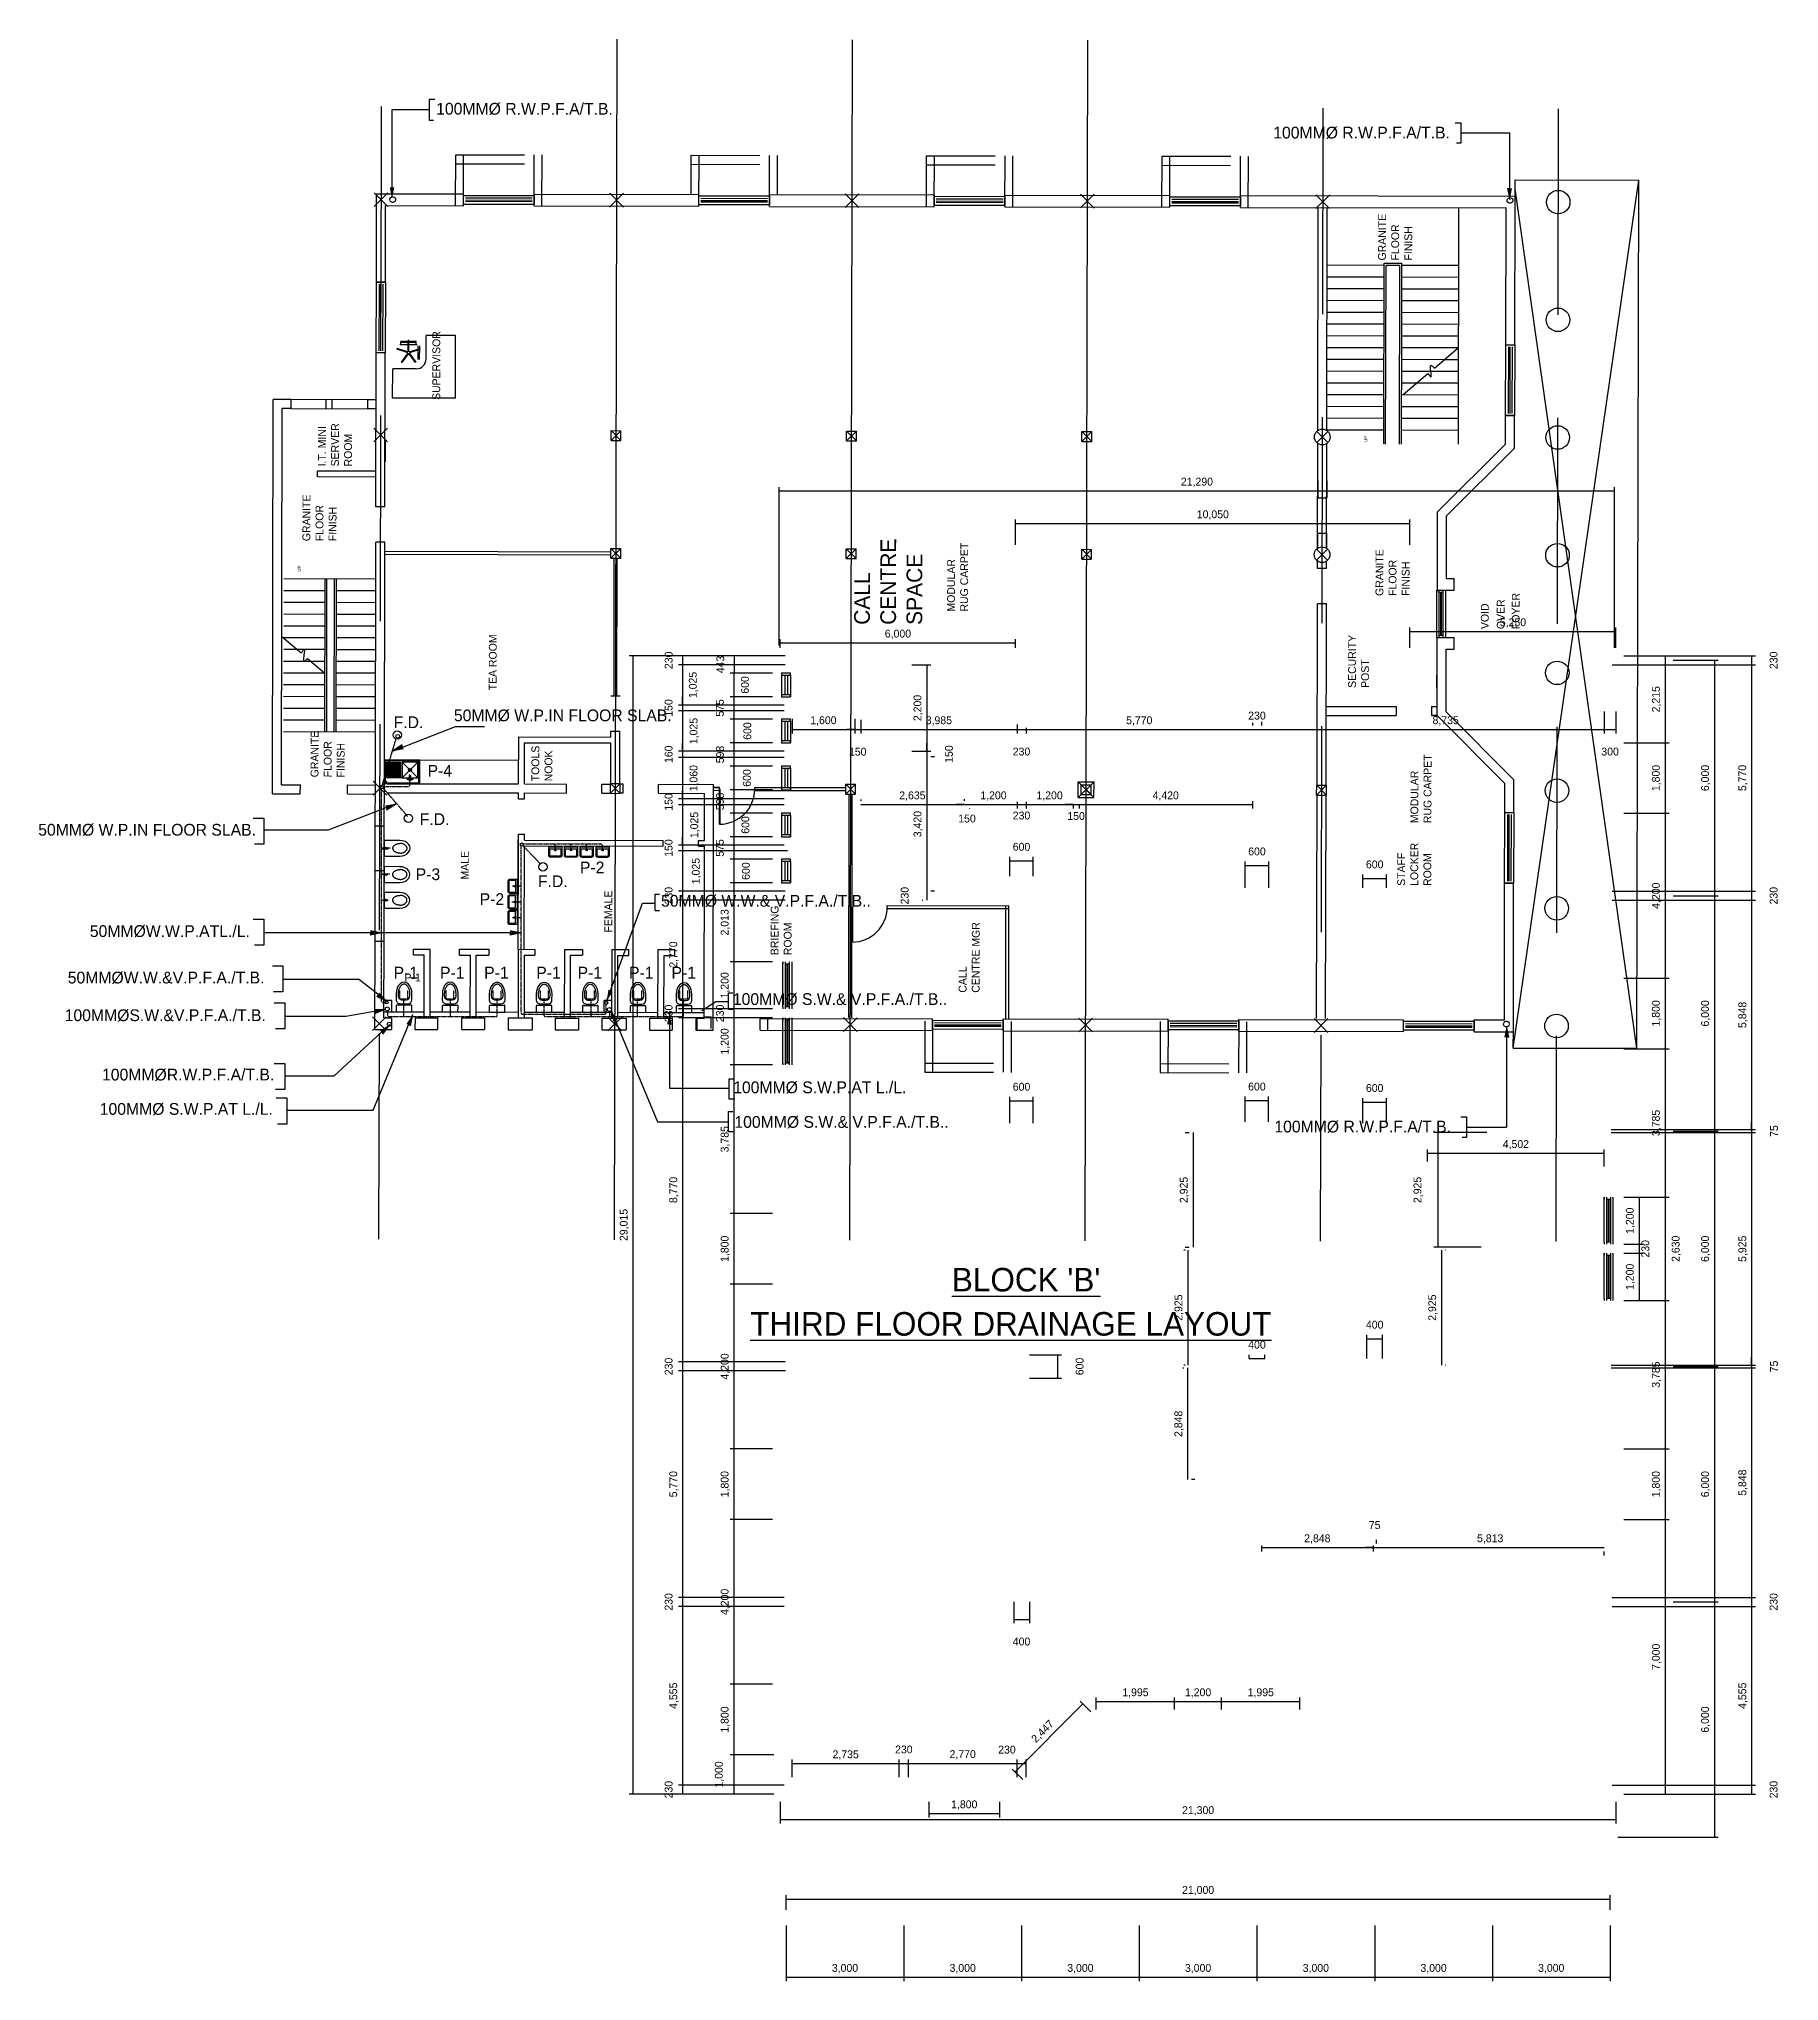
# Model space of a CAD drawing. Extents: x -2017610 to 288295, y -481381 to 250994.
# Drawn here: x 26086 to 70439, y -274828 to -225320 of the extents above; entities that cross this region are included whole.
import ezdxf

# ---------------------------------------------------------------- set-up
doc = ezdxf.new("R2010")
doc.units = 0
doc.header["$LTSCALE"] = 7
doc.header["$MEASUREMENT"] = 0
doc.header["$PDMODE"] = 2
doc.linetypes.add('DASHED2', pattern=[0.375, 0.25, -0.125])
doc.linetypes.add('HIDDEN', pattern=[0.375, 0.25, -0.125])
doc.layers.get('0').update_dxf_attribs({"linetype": 'CONTINUOUS'})
doc.layers.get('DEFPOINTS').update_dxf_attribs({"linetype": 'CONTINUOUS'})
for name, color, linetype in [('DIM', 1, 'CONTINUOUS'), ('DOOR-WINDOW', 8, 'CONTINUOUS'), ('DOORS', 8, 'CONTINUOUS'), ('DRAINAGE', 6, 'CONTINUOUS'), ('FIXTURES', 7, 'CONTINUOUS'), ('GRIDLINES', 8, 'DASHED2'), ('HANDRAILS', 8, 'CONTINUOUS'), ('LAYER1', 8, 'CONTINUOUS'), ('LAYER2', 8, 'CONTINUOUS'), ('LAYER4', 8, 'CONTINUOUS'), ('LAYER5', 8, 'CONTINUOUS'), ('SUPERVISOR_S_SEAT', 8, 'CONTINUOUS'), ('TEXT', 8, 'CONTINUOUS'), ('TEXT3', 8, 'CONTINUOUS'), ('WALLS', 8, 'CONTINUOUS'), ('WIN_DOORS', 8, 'CONTINUOUS'), ('WINDOWS_DOORS', 8, 'CONTINUOUS')]:
    doc.layers.add(name, color=color, linetype=linetype)
doc.styles.add('LUCY', font='lsansi.ttf')
doc.styles.add('STYLUS', font='stylu.ttf')
doc.dimstyles.new('DIM100S', dxfattribs={"dimscale": 0, "dimtxt": 200, "dimasz": 200, "dimexe": 100, "dimexo": 200, "dimgap": 100, "dimtad": 1, "dimdec": 0, "dimtxsty": 'STYLUS', "dimblk1": 'ARCHTICK', "dimblk2": 'ARCHTICK', "dimsah": 1, "dimcen": 100, "dimclrd": 256, "dimclre": 256, "dimclrt": 10, "dimazin": 3, "dimtfac": 1, "dimtdec": 0, "dimtmove": 0, "dimatfit": 3, "dimtolj": 1, "dimtzin": 0})

msp = doc.modelspace()

# ---------------------------------------------------------------- texts
at = {"layer": 'DOORS', "color": 1, "char_height": 300, "width": 15498, "attachment_point": 1, "style": 'LUCY'}
for s, insert in [('100MM%%c R.W.P.F.A/T.B.', (36212, -226952.5)), ('100MM%%c R.W.P.F.A/T.B.', (57545.6, -227559.8)), ('50MM%%c W.P.IN FLOOR SLAB.', (36664.1, -242414.2)), ('F.D.', (35128.1, -242589.5)), ('P-4', (35993.5, -243826.2)), ('F.D.', (35792.9, -245060.1)), ('50MM%%c W.P.IN FLOOR SLAB.', (26070, -245329.9)), ('P-3', (35690.6, -246463.8)), ('P-2', (39875.7, -246290.8)), ('F.D.', (38805.7, -246641.6)), ('P-2', (37320.5, -247098)), ('50MM%%c W.W.& V.P.F.A./T.B..', (41942.7, -247139.8)), ('50MM%%cW.W.P.ATL./L.', (27385.7, -247913.2)), ('P-1', (35128.1, -248971.7)), ('P-1', (36310.8, -248971.7)), ('P-1', (37435.9, -248971.7)), ('P-1', (38762.9, -248971.7)), ('P-1', (39815.9, -248971.7)), ('P-1', (41128.4, -248971.7)), ('P-1', (42210.5, -248971.7)), ('50MM%%cW.W.&V.P.F.A./T.B.', (26822.7, -249097)), ('100MM%%c S.W.& V.P.F.A./T.B..', (43773.8, -249646.1)), ('100MM%%cS.W.&V.P.F.A./T.B.', (26743.9, -250057)), ('100MM%%cR.W.P.F.A/T.B.', (27696.3, -251570.1)), ('100MM%%c S.W.P.AT L./L.', (43782.5, -251894.3)), ('100MM%%c S.W.P.AT L./L.', (27637.8, -252445.3)), ('100MM%%c S.W.& V.P.F.A./T.B..', (43812.3, -252777)), ('100MM%%c R.W.P.F.A/T.B.', (57574.3, -252894.9))]:
    msp.add_mtext(s, dxfattribs=dict(at, insert=insert))
at = {"layer": 'TEXT', "attachment_point": 7, "rotation": 89.88201, "style": 'STYLUS'}
for s, insert, char_height, width in [('GRANITE FLOOR FINISH', (61088.6, -230970.8), 200, 1801), ('SUPERVISOR', (36316.8, -234524.2), 200, 1801), ('I.T. MINI SERVER ROOM', (34069.3, -236218.7), 200, 1998), ('GRANITE FLOOR FINISH', (33673.8, -238124.4), 200, 1801), ('CALL CENTRE SPACE', (48603.8, -240258.6), 400, 3602), ('MODULAR RUG CARPET', (49770.1, -239917.5), 200, 1801), ('GRANITE FLOOR FINISH', (61021, -239520.7), 200, 1801), ('TEA ROOM', (37755.9, -241927), 200, 1801), ('SECURITY POST', (59989.9, -241864), 200, 1801), ('GRANITE FLOOR FINISH', (33881.4, -244144.8), 200, 1801), ('TOOLS NOOK', (39176.1, -244245.9), 200, 981.845), ('MODULAR RUG CARPET', (61579.1, -245311.8), 200, 1801), ('MALE', (37040.5, -246748.7), 200, 1801), ('STAFF LOCKER ROOM', (61575.6, -246911.5), 200, 1801), ('FEMALE', (40697.7, -248099.5), 200, 1801), ('BRIEFING ROOM', (45272.4, -248676.3), 200, 1801)]:
    msp.add_mtext(s, dxfattribs=dict(at, insert=insert, char_height=char_height, width=width))
at = {"layer": 'TEXT', "rotation": 89.88201}
for s, insert, char_height, width, attachment_point in [('{\\fStylus BT|b0|i0|c0|p34;UP}', (59864.4, -235593.8), 80, 68, 1), ('{\\fStylus BT|b0|i0|c0|p34;FOYER }', (63827.9, -240366), 200, 1522.635, 7), ('{\\fStylus BT|b0|i0|c0|p34;VOID}', (63039.5, -240364.4), 200, 1523, 7), ('{\\fStylus BT|b0|i0|c0|p34;OVER }', (63445.3, -240365.2), 200, 1523, 7)]:
    msp.add_mtext(s, dxfattribs=dict(at, insert=insert, char_height=char_height, width=width, attachment_point=attachment_point))
at = {"layer": 'TEXT', "insert": (35404.1, -249345.7), "char_height": 200, "width": 1257, "attachment_point": 7}
msp.add_mtext('P-1', dxfattribs=at)
at = {"layer": 'TEXT3', "color": 1, "style": 'LUCY'}
for s, p in [("%%UBLOCK 'B'", (49355.6, -257247.2)), ('%%uTHIRD FLOOR DRAINAGE LAYOUT', (44215.9, -258373.4))]:
    msp.add_text(s, height=600, dxfattribs=at).set_placement(p)
at = {"layer": 'WALLS', "insert": (50064.9, -249633.8), "char_height": 200, "width": 1801, "attachment_point": 7, "rotation": 89.88201, "style": 'STYLUS'}
msp.add_mtext('CALL CENTRE MGR', dxfattribs=at)

# ---------------------------------------------------------------- blocks, each defined once
blk = doc.blocks.new('*D850')
at = {"layer": 'DEFPOINTS', "color": 0}
for p in [(60431, -246718), (59831, -247160), (60431, -247160)]:
    blk.add_point(p, dxfattribs=at)
at = {"layer": 'DIM'}
for p, q in [((59831, -246960), (59831, -246618)), ((59831, -246718), (60431, -246718)), ((60431, -246960), (60431, -246618))]:
    blk.add_line(p, q, dxfattribs=at)
at = {"layer": 'DIM', "color": 10, "insert": (60131, -246364), "char_height": 200, "attachment_point": 5, "style": 'STYLUS'}
blk.add_mtext('\\A1;600', dxfattribs=at)
blk = doc.blocks.new('_ARCHTICK')
blk = doc.blocks.new('*D447')
at = {"layer": 'DEFPOINTS', "color": 0}
for p in [(57431, -246387), (56831, -247160), (57431, -247160)]:
    blk.add_point(p, dxfattribs=at)
at = {"layer": 'DIM'}
for p, q in [((56831, -246960), (56831, -246287)), ((56831, -246387), (57431, -246387)), ((57431, -246960), (57431, -246287))]:
    blk.add_line(p, q, dxfattribs=at)
at = {"layer": 'DIM', "color": 10, "insert": (57131, -246033), "char_height": 200, "attachment_point": 5, "style": 'STYLUS'}
blk.add_mtext('\\A1;600', dxfattribs=at)
blk = doc.blocks.new('*D851')
at = {"layer": 'DEFPOINTS', "color": 0}
for p in [(51431, -246269), (50831, -246860), (51431, -246860)]:
    blk.add_point(p, dxfattribs=at)
at = {"layer": 'DIM'}
for p, q in [((50831, -246660), (50831, -246169)), ((50831, -246269), (51431, -246269)), ((51431, -246660), (51431, -246169))]:
    blk.add_line(p, q, dxfattribs=at)
at = {"layer": 'DIM', "color": 10, "insert": (51131, -245915), "char_height": 200, "attachment_point": 5, "style": 'STYLUS'}
blk.add_mtext('\\A1;600', dxfattribs=at)
blk = doc.blocks.new('*D448')
at = {"layer": 'DEFPOINTS', "color": 0}
for p in [(51431, -252385), (50831, -253160), (51431, -253160)]:
    blk.add_point(p, dxfattribs=at)
at = {"layer": 'DIM'}
for p, q in [((50831, -252960), (50831, -252285)), ((50831, -252385), (51431, -252385)), ((51431, -252960), (51431, -252285))]:
    blk.add_line(p, q, dxfattribs=at)
at = {"layer": 'DIM', "color": 10, "insert": (51131, -252031), "char_height": 200, "attachment_point": 5, "style": 'STYLUS'}
blk.add_mtext('\\A1;600', dxfattribs=at)
blk = doc.blocks.new('*D449')
at = {"layer": 'DEFPOINTS', "color": 0}
for p in [(57429, -252381), (56829, -253123), (57429, -253123)]:
    blk.add_point(p, dxfattribs=at)
at = {"layer": 'DIM'}
for p, q in [((56829, -252923), (56829, -252281)), ((56829, -252381), (57429, -252381)), ((57429, -252923), (57429, -252281))]:
    blk.add_line(p, q, dxfattribs=at)
at = {"layer": 'DIM', "color": 10, "insert": (57129, -252027), "char_height": 200, "attachment_point": 5, "style": 'STYLUS'}
blk.add_mtext('\\A1;600', dxfattribs=at)
blk = doc.blocks.new('*D450')
at = {"layer": 'DEFPOINTS', "color": 0}
for p in [(60431, -252419), (59831, -253160), (60431, -253160)]:
    blk.add_point(p, dxfattribs=at)
at = {"layer": 'DIM'}
for p, q in [((59831, -252960), (59831, -252319)), ((59831, -252419), (60431, -252419)), ((60431, -252960), (60431, -252319))]:
    blk.add_line(p, q, dxfattribs=at)
at = {"layer": 'DIM', "color": 10, "insert": (60131, -252064), "char_height": 200, "attachment_point": 5, "style": 'STYLUS'}
blk.add_mtext('\\A1;600', dxfattribs=at)
blk = doc.blocks.new('*D451')
at = {"layer": 'DEFPOINTS', "color": 0}
for p in [(56931, -259160), (57331, -258960), (57331, -259160)]:
    blk.add_point(p, dxfattribs=at)
at = {"layer": 'DIM'}
for p, q in [((56931, -258960), (56931, -258860)), ((57331, -258960), (57331, -258860)), ((56931, -258960), (57331, -258960))]:
    blk.add_line(p, q, dxfattribs=at)
at = {"layer": 'DIM', "color": 10, "insert": (57131, -258605), "char_height": 200, "attachment_point": 5, "style": 'STYLUS'}
blk.add_mtext('\\A1;400', dxfattribs=at)
blk = doc.blocks.new('*D452')
at = {"layer": 'DEFPOINTS', "color": 0}
for p in [(60331, -258452), (59931, -259160), (60331, -259160)]:
    blk.add_point(p, dxfattribs=at)
at = {"layer": 'DIM'}
for p, q in [((59931, -258960), (59931, -258352)), ((60331, -258960), (60331, -258352)), ((59931, -258452), (60331, -258452))]:
    blk.add_line(p, q, dxfattribs=at)
at = {"layer": 'DIM', "color": 10, "insert": (60131, -258096), "char_height": 200, "attachment_point": 5, "style": 'STYLUS'}
blk.add_mtext('\\A1;400', dxfattribs=at)
blk = doc.blocks.new('*D453')
at = {"layer": 'DEFPOINTS', "color": 0}
for p in [(50931, -264960), (51331, -264960), (51331, -265606)]:
    blk.add_point(p, dxfattribs=at)
at = {"layer": 'DIM'}
for p, q in [((50931, -265160), (50931, -265706)), ((51331, -265160), (51331, -265706)), ((50931, -265606), (51331, -265606))]:
    blk.add_line(p, q, dxfattribs=at)
at = {"layer": 'DIM', "color": 10, "insert": (51131, -266172), "char_height": 200, "attachment_point": 5, "style": 'STYLUS'}
blk.add_mtext('\\A1;400', dxfattribs=at)
blk = doc.blocks.new('*D454')
at = {"layer": 'DEFPOINTS', "color": 0}
for p in [(61031, -237675), (50981, -238420), (61031, -238420)]:
    blk.add_point(p, dxfattribs=at)
at = {"layer": 'DIM'}
for p, q in [((50981, -238220), (50981, -237575)), ((61031, -238220), (61031, -237575)), ((50981, -237675), (61031, -237675))]:
    blk.add_line(p, q, dxfattribs=at)
at = {"layer": 'DIM', "color": 10, "insert": (56006, -237457), "char_height": 200, "attachment_point": 5, "style": 'STYLUS'}
blk.add_mtext('\\A1;10,050', dxfattribs=at)
blk = doc.blocks.new('*D455')
at = {"layer": 'DEFPOINTS', "color": 0}
for p in [(66246, -236844), (44956, -240985), (66246, -241045)]:
    blk.add_point(p, dxfattribs=at)
at = {"layer": 'DIM'}
for p, q in [((44956, -240785), (44956, -236744)), ((44956, -236844), (66246, -236844)), ((66246, -240845), (66246, -236744))]:
    blk.add_line(p, q, dxfattribs=at)
at = {"layer": 'DIM', "color": 10, "insert": (55601, -236625), "char_height": 200, "attachment_point": 5, "style": 'STYLUS'}
blk.add_mtext('\\A1;21,290', dxfattribs=at)
blk = doc.blocks.new('*D456')
at = {"layer": 'DEFPOINTS', "color": 0}
for p in [(45131, -273210), (48131, -273210), (48131, -274728)]:
    blk.add_point(p, dxfattribs=at)
at = {"layer": 'DIM'}
for p, q in [((45131, -273410), (45131, -274828)), ((48131, -273410), (48131, -274828)), ((45131, -274728), (48131, -274728))]:
    blk.add_line(p, q, dxfattribs=at)
at = {"layer": 'DIM', "color": 10, "insert": (46631, -274509), "char_height": 200, "attachment_point": 5, "style": 'STYLUS'}
blk.add_mtext('\\A1;3,000', dxfattribs=at)
blk = doc.blocks.new('*D457')
at = {"layer": 'DEFPOINTS', "color": 0}
for p in [(48131, -273210), (51131, -273210), (51131, -274728)]:
    blk.add_point(p, dxfattribs=at)
at = {"layer": 'DIM'}
for p, q in [((48131, -273410), (48131, -274828)), ((51131, -273410), (51131, -274828)), ((48131, -274728), (51131, -274728))]:
    blk.add_line(p, q, dxfattribs=at)
at = {"layer": 'DIM', "color": 10, "insert": (49631, -274509), "char_height": 200, "attachment_point": 5, "style": 'STYLUS'}
blk.add_mtext('\\A1;3,000', dxfattribs=at)
blk = doc.blocks.new('*D458')
at = {"layer": 'DEFPOINTS', "color": 0}
for p in [(51131, -273210), (54131, -273210), (54131, -274728)]:
    blk.add_point(p, dxfattribs=at)
at = {"layer": 'DIM'}
for p, q in [((51131, -273410), (51131, -274828)), ((54131, -273410), (54131, -274828)), ((51131, -274728), (54131, -274728))]:
    blk.add_line(p, q, dxfattribs=at)
at = {"layer": 'DIM', "color": 10, "insert": (52631, -274509), "char_height": 200, "attachment_point": 5, "style": 'STYLUS'}
blk.add_mtext('\\A1;3,000', dxfattribs=at)
blk = doc.blocks.new('*D459')
at = {"layer": 'DEFPOINTS', "color": 0}
for p in [(54131, -273210), (57131, -273210), (57131, -274728)]:
    blk.add_point(p, dxfattribs=at)
at = {"layer": 'DIM'}
for p, q in [((54131, -273410), (54131, -274828)), ((57131, -273410), (57131, -274828)), ((54131, -274728), (57131, -274728))]:
    blk.add_line(p, q, dxfattribs=at)
at = {"layer": 'DIM', "color": 10, "insert": (55631, -274509), "char_height": 200, "attachment_point": 5, "style": 'STYLUS'}
blk.add_mtext('\\A1;3,000', dxfattribs=at)
blk = doc.blocks.new('*D460')
at = {"layer": 'DEFPOINTS', "color": 0}
for p in [(57131, -273210), (60131, -273210), (60131, -274728)]:
    blk.add_point(p, dxfattribs=at)
at = {"layer": 'DIM'}
for p, q in [((57131, -273410), (57131, -274828)), ((60131, -273410), (60131, -274828)), ((57131, -274728), (60131, -274728))]:
    blk.add_line(p, q, dxfattribs=at)
at = {"layer": 'DIM', "color": 10, "insert": (58631, -274509), "char_height": 200, "attachment_point": 5, "style": 'STYLUS'}
blk.add_mtext('\\A1;3,000', dxfattribs=at)
blk = doc.blocks.new('*D461')
at = {"layer": 'DEFPOINTS', "color": 0}
for p in [(60131, -273210), (63131, -273210), (63131, -274728)]:
    blk.add_point(p, dxfattribs=at)
at = {"layer": 'DIM'}
for p, q in [((60131, -273410), (60131, -274828)), ((63131, -273410), (63131, -274828)), ((60131, -274728), (63131, -274728))]:
    blk.add_line(p, q, dxfattribs=at)
at = {"layer": 'DIM', "color": 10, "insert": (61631, -274509), "char_height": 200, "attachment_point": 5, "style": 'STYLUS'}
blk.add_mtext('\\A1;3,000', dxfattribs=at)
blk = doc.blocks.new('*D462')
at = {"layer": 'DEFPOINTS', "color": 0}
for p in [(63131, -273210), (66131, -273210), (66131, -274728)]:
    blk.add_point(p, dxfattribs=at)
at = {"layer": 'DIM'}
for p, q in [((63131, -273410), (63131, -274828)), ((66131, -273410), (66131, -274828)), ((63131, -274728), (66131, -274728))]:
    blk.add_line(p, q, dxfattribs=at)
at = {"layer": 'DIM', "color": 10, "insert": (64631, -274509), "char_height": 200, "attachment_point": 5, "style": 'STYLUS'}
blk.add_mtext('\\A1;3,000', dxfattribs=at)
blk = doc.blocks.new('*D463')
at = {"layer": 'DEFPOINTS', "color": 0}
for p in [(66131, -272739), (45131, -273210), (66131, -273210)]:
    blk.add_point(p, dxfattribs=at)
at = {"layer": 'DIM'}
for p, q in [((45131, -273010), (45131, -272639)), ((45131, -272739), (66131, -272739)), ((66131, -273010), (66131, -272639))]:
    blk.add_line(p, q, dxfattribs=at)
at = {"layer": 'DIM', "color": 10, "insert": (55631, -272521), "char_height": 200, "attachment_point": 5, "style": 'STYLUS'}
blk.add_mtext('\\A1;21,000', dxfattribs=at)
blk = doc.blocks.new('*D464')
at = {"layer": 'DEFPOINTS', "color": 0}
for p in [(44981, -270060), (66281, -270060), (66281, -270706)]:
    blk.add_point(p, dxfattribs=at)
at = {"layer": 'DIM'}
for p, q in [((44981, -270260), (44981, -270806)), ((66281, -270260), (66281, -270806)), ((44981, -270706), (66281, -270706))]:
    blk.add_line(p, q, dxfattribs=at)
at = {"layer": 'DIM', "color": 10, "insert": (55631, -270487), "char_height": 200, "attachment_point": 5, "style": 'STYLUS'}
blk.add_mtext('\\A1;21,300', dxfattribs=at)
blk = doc.blocks.new('*D465')
at = {"layer": 'DEFPOINTS', "color": 0}
for p in [(66281, -241045), (66281, -243260), (67534, -243260)]:
    blk.add_point(p, dxfattribs=at)
at = {"layer": 'DIM'}
for p, q in [((66481, -241045), (67634, -241045)), ((67534, -241045), (67534, -243260)), ((66481, -243260), (67634, -243260))]:
    blk.add_line(p, q, dxfattribs=at)
at = {"layer": 'DIM', "color": 10, "insert": (67316, -242153), "char_height": 200, "attachment_point": 5, "rotation": 90, "style": 'STYLUS'}
blk.add_mtext('\\A1;2,215', dxfattribs=at)
blk = doc.blocks.new('*D466')
at = {"layer": 'DEFPOINTS', "color": 0}
for p in [(66281, -243260), (66281, -245060), (67534, -245060)]:
    blk.add_point(p, dxfattribs=at)
at = {"layer": 'DIM'}
for p, q in [((66481, -243260), (67634, -243260)), ((67534, -243260), (67534, -245060)), ((66481, -245060), (67634, -245060))]:
    blk.add_line(p, q, dxfattribs=at)
at = {"layer": 'DIM', "color": 10, "insert": (67315, -244160), "char_height": 200, "attachment_point": 5, "rotation": 90, "style": 'STYLUS'}
blk.add_mtext('\\A1;1,800', dxfattribs=at)
blk = doc.blocks.new('*D467')
at = {"layer": 'DEFPOINTS', "color": 0}
for p in [(66281, -245060), (66281, -249260), (67534, -249260)]:
    blk.add_point(p, dxfattribs=at)
at = {"layer": 'DIM'}
for p, q in [((66481, -245060), (67634, -245060)), ((67534, -245060), (67534, -249260)), ((66481, -249260), (67634, -249260))]:
    blk.add_line(p, q, dxfattribs=at)
at = {"layer": 'DIM', "color": 10, "insert": (67315, -247160), "char_height": 200, "attachment_point": 5, "rotation": 90, "style": 'STYLUS'}
blk.add_mtext('\\A1;4,200', dxfattribs=at)
blk = doc.blocks.new('*D468')
at = {"layer": 'DEFPOINTS', "color": 0}
for p in [(66281, -249260), (66281, -251060), (67534, -251060)]:
    blk.add_point(p, dxfattribs=at)
at = {"layer": 'DIM'}
for p, q in [((66481, -249260), (67634, -249260)), ((67534, -249260), (67534, -251060)), ((66481, -251060), (67634, -251060))]:
    blk.add_line(p, q, dxfattribs=at)
at = {"layer": 'DIM', "color": 10, "insert": (67315, -250160), "char_height": 200, "attachment_point": 5, "rotation": 90, "style": 'STYLUS'}
blk.add_mtext('\\A1;1,800', dxfattribs=at)
blk = doc.blocks.new('*D469')
at = {"layer": 'DEFPOINTS', "color": 0}
for p in [(66281, -251060), (66281, -254845), (67534, -254845)]:
    blk.add_point(p, dxfattribs=at)
at = {"layer": 'DIM'}
for p, q in [((66481, -251060), (67634, -251060)), ((67534, -251060), (67534, -254845)), ((66481, -254845), (67634, -254845))]:
    blk.add_line(p, q, dxfattribs=at)
at = {"layer": 'DIM', "color": 10, "insert": (67316, -252953), "char_height": 200, "attachment_point": 5, "rotation": 90, "style": 'STYLUS'}
blk.add_mtext('\\A1;3,785', dxfattribs=at)
blk = doc.blocks.new('*D470')
at = {"layer": 'DEFPOINTS', "color": 0}
for p in [(66281, -254845), (66281, -257475), (67534, -257475)]:
    blk.add_point(p, dxfattribs=at)
at = {"layer": 'DIM'}
for p, q in [((66481, -254845), (67634, -254845)), ((67534, -254845), (67534, -257475)), ((66481, -257475), (67634, -257475))]:
    blk.add_line(p, q, dxfattribs=at)
at = {"layer": 'DIM', "color": 10, "insert": (67820, -256160), "char_height": 200, "attachment_point": 5, "rotation": 90, "style": 'STYLUS'}
blk.add_mtext('\\A1;2,630', dxfattribs=at)
blk = doc.blocks.new('*D471')
at = {"layer": 'DEFPOINTS', "color": 0}
for p in [(66281, -257475), (66281, -261260), (67534, -261260)]:
    blk.add_point(p, dxfattribs=at)
at = {"layer": 'DIM'}
for p, q in [((66481, -257475), (67634, -257475)), ((67534, -257475), (67534, -261260)), ((66481, -261260), (67634, -261260))]:
    blk.add_line(p, q, dxfattribs=at)
at = {"layer": 'DIM', "color": 10, "insert": (67316, -259368), "char_height": 200, "attachment_point": 5, "rotation": 90, "style": 'STYLUS'}
blk.add_mtext('\\A1;3,785', dxfattribs=at)
blk = doc.blocks.new('*D472')
at = {"layer": 'DEFPOINTS', "color": 0}
for p in [(66281, -261260), (66281, -263060), (67534, -263060)]:
    blk.add_point(p, dxfattribs=at)
at = {"layer": 'DIM'}
for p, q in [((66481, -261260), (67634, -261260)), ((67534, -261260), (67534, -263060)), ((66481, -263060), (67634, -263060))]:
    blk.add_line(p, q, dxfattribs=at)
at = {"layer": 'DIM', "color": 10, "insert": (67315, -262160), "char_height": 200, "attachment_point": 5, "rotation": 90, "style": 'STYLUS'}
blk.add_mtext('\\A1;1,800', dxfattribs=at)
blk = doc.blocks.new('*D473')
at = {"layer": 'DEFPOINTS', "color": 0}
for p in [(66281, -263060), (66281, -270060), (67534, -270060)]:
    blk.add_point(p, dxfattribs=at)
at = {"layer": 'DIM'}
for p, q in [((66481, -263060), (67634, -263060)), ((67534, -263060), (67534, -270060)), ((66481, -270060), (67634, -270060))]:
    blk.add_line(p, q, dxfattribs=at)
at = {"layer": 'DIM', "color": 10, "insert": (67315, -266560), "char_height": 200, "attachment_point": 5, "rotation": 90, "style": 'STYLUS'}
blk.add_mtext('\\A1;7,000', dxfattribs=at)
blk = doc.blocks.new('*D474')
at = {"layer": 'DEFPOINTS', "color": 0}
for p in [(67534, -241160), (67534, -247160), (68788, -247160)]:
    blk.add_point(p, dxfattribs=at)
at = {"layer": 'DIM'}
for p, q in [((67734, -241160), (68888, -241160)), ((68788, -241160), (68788, -247160)), ((67734, -247160), (68888, -247160))]:
    blk.add_line(p, q, dxfattribs=at)
at = {"layer": 'DIM', "color": 10, "insert": (68569, -244160), "char_height": 200, "attachment_point": 5, "rotation": 90, "style": 'STYLUS'}
blk.add_mtext('\\A1;6,000', dxfattribs=at)
blk = doc.blocks.new('*D475')
at = {"layer": 'DEFPOINTS', "color": 0}
for p in [(67534, -247160), (67534, -253160), (68788, -253160)]:
    blk.add_point(p, dxfattribs=at)
at = {"layer": 'DIM'}
for p, q in [((67734, -247160), (68888, -247160)), ((68788, -247160), (68788, -253160)), ((67734, -253160), (68888, -253160))]:
    blk.add_line(p, q, dxfattribs=at)
at = {"layer": 'DIM', "color": 10, "insert": (68569, -250160), "char_height": 200, "attachment_point": 5, "rotation": 90, "style": 'STYLUS'}
blk.add_mtext('\\A1;6,000', dxfattribs=at)
blk = doc.blocks.new('*D476')
at = {"layer": 'DEFPOINTS', "color": 0}
for p in [(67534, -253160), (67534, -259160), (68788, -259160)]:
    blk.add_point(p, dxfattribs=at)
at = {"layer": 'DIM'}
for p, q in [((67734, -253160), (68888, -253160)), ((68788, -253160), (68788, -259160)), ((67734, -259160), (68888, -259160))]:
    blk.add_line(p, q, dxfattribs=at)
at = {"layer": 'DIM', "color": 10, "insert": (68569, -256160), "char_height": 200, "attachment_point": 5, "rotation": 90, "style": 'STYLUS'}
blk.add_mtext('\\A1;6,000', dxfattribs=at)
blk = doc.blocks.new('*D477')
at = {"layer": 'DEFPOINTS', "color": 0}
for p in [(67534, -259160), (67534, -265160), (68788, -265160)]:
    blk.add_point(p, dxfattribs=at)
at = {"layer": 'DIM'}
for p, q in [((67734, -259160), (68888, -259160)), ((68788, -259160), (68788, -265160)), ((67734, -265160), (68888, -265160))]:
    blk.add_line(p, q, dxfattribs=at)
at = {"layer": 'DIM', "color": 10, "insert": (68569, -262160), "char_height": 200, "attachment_point": 5, "rotation": 90, "style": 'STYLUS'}
blk.add_mtext('\\A1;6,000', dxfattribs=at)
blk = doc.blocks.new('*D478')
at = {"layer": 'DEFPOINTS', "color": 0}
for p in [(67534, -265160), (66131, -271160), (68788, -271160)]:
    blk.add_point(p, dxfattribs=at)
at = {"layer": 'DIM'}
for p, q in [((67734, -265160), (68888, -265160)), ((68788, -265160), (68788, -271160)), ((66331, -271160), (68888, -271160))]:
    blk.add_line(p, q, dxfattribs=at)
at = {"layer": 'DIM', "color": 10, "insert": (68569, -268160), "char_height": 200, "attachment_point": 5, "rotation": 90, "style": 'STYLUS'}
blk.add_mtext('\\A1;6,000', dxfattribs=at)
blk = doc.blocks.new('*D479')
at = {"layer": 'DEFPOINTS', "color": 0}
for p in [(48016, -269282), (45281, -269830), (48016, -269830)]:
    blk.add_point(p, dxfattribs=at)
at = {"layer": 'DIM'}
for p, q in [((45281, -269630), (45281, -269182)), ((45281, -269282), (48016, -269282)), ((48016, -269630), (48016, -269182))]:
    blk.add_line(p, q, dxfattribs=at)
at = {"layer": 'DIM', "color": 10, "insert": (46649, -269064), "char_height": 200, "attachment_point": 5, "style": 'STYLUS'}
blk.add_mtext('\\A1;2,735', dxfattribs=at)
blk = doc.blocks.new('*D480')
at = {"layer": 'DEFPOINTS', "color": 0}
for p in [(52696, -267760), (53036, -268100), (51306, -269830)]:
    blk.add_point(p, dxfattribs=at)
at = {"layer": 'DIM'}
for p, q in [((50966, -269490), (52696, -267760)), ((52895, -267959), (52625, -267690)), ((51165, -269689), (50895, -269420))]:
    blk.add_line(p, q, dxfattribs=at)
at = {"layer": 'DIM', "color": 10, "insert": (51677, -268471), "char_height": 200, "attachment_point": 5, "rotation": 45, "style": 'STYLUS'}
blk.add_mtext('\\A1;2,447', dxfattribs=at)
blk = doc.blocks.new('*D481')
at = {"layer": 'DEFPOINTS', "color": 0}
for p in [(55031, -267701), (53036, -268100), (55031, -268100)]:
    blk.add_point(p, dxfattribs=at)
at = {"layer": 'DIM'}
for p, q in [((53036, -267900), (53036, -267601)), ((53036, -267701), (55031, -267701)), ((55031, -267900), (55031, -267601))]:
    blk.add_line(p, q, dxfattribs=at)
at = {"layer": 'DIM', "color": 10, "insert": (54034, -267483), "char_height": 200, "attachment_point": 5, "style": 'STYLUS'}
blk.add_mtext('\\A1;1,995', dxfattribs=at)
blk = doc.blocks.new('*D482')
at = {"layer": 'DEFPOINTS', "color": 0}
for p in [(56231, -267701), (55031, -268100), (56231, -268100)]:
    blk.add_point(p, dxfattribs=at)
at = {"layer": 'DIM'}
for p, q in [((55031, -267900), (55031, -267601)), ((55031, -267701), (56231, -267701)), ((56231, -267900), (56231, -267601))]:
    blk.add_line(p, q, dxfattribs=at)
at = {"layer": 'DIM', "color": 10, "insert": (55631, -267483), "char_height": 200, "attachment_point": 5, "style": 'STYLUS'}
blk.add_mtext('\\A1;1,200', dxfattribs=at)
blk = doc.blocks.new('*D483')
at = {"layer": 'DEFPOINTS', "color": 0}
for p in [(58226, -267701), (56231, -268100), (58226, -268100)]:
    blk.add_point(p, dxfattribs=at)
at = {"layer": 'DIM'}
for p, q in [((56231, -267900), (56231, -267601)), ((56231, -267701), (58226, -267701)), ((58226, -267900), (58226, -267601))]:
    blk.add_line(p, q, dxfattribs=at)
at = {"layer": 'DIM', "color": 10, "insert": (57229, -267483), "char_height": 200, "attachment_point": 5, "style": 'STYLUS'}
blk.add_mtext('\\A1;1,995', dxfattribs=at)
blk = doc.blocks.new('*D484')
at = {"layer": 'DEFPOINTS', "color": 0}
for p in [(44981, -241045), (43810, -241488), (44981, -241488)]:
    blk.add_point(p, dxfattribs=at)
at = {"layer": 'DIM'}
for p, q in [((44781, -241045), (43710, -241045)), ((43810, -241045), (43810, -241488)), ((44781, -241488), (43710, -241488))]:
    blk.add_line(p, q, dxfattribs=at)
at = {"layer": 'DIM', "color": 10, "insert": (43456, -241267), "char_height": 200, "attachment_point": 5, "rotation": 90, "style": 'STYLUS'}
blk.add_mtext('\\A1;443', dxfattribs=at)
blk = doc.blocks.new('W1200')
for p, q in [((50, 230), (0, 230)), ((0, 165), (1200, 165)), ((0, 65), (1200, 65)), ((0, 0), (50, 0)), ((50, 230), (1200, 230)), ((50, 65), (50, 165)), ((50, 125), (1150, 125)), ((50, 105), (1150, 105)), ((50, 0), (1200, 0)), ((1200, 230), (1150, 230)), ((1150, 165), (1150, 65)), ((1150, 0), (1200, 0))]:
    blk.add_line(p, q)
blk = doc.blocks.new('W600')
at = {"layer": 'DOOR-WINDOW', "ltscale": 1000}
for p, q in [((50, 0), (0, 0)), ((0, 0), (0, -230)), ((50, 0), (600, 0)), ((50, -230), (50, 0)), ((550, 0), (550, -230)), ((600, 0), (550, 0)), ((600, -230), (600, 0)), ((0, -230), (50, -230)), ((50, -80), (550, -80)), ((50, -150), (550, -150)), ((50, -230), (600, -230)), ((550, -230), (600, -230))]:
    blk.add_line(p, q, dxfattribs=at)
blk = doc.blocks.new('*D524')
at = {"layer": 'DEFPOINTS', "color": 0}
for p in [(51131, -258860), (51131, -259460), (52049, -259460)]:
    blk.add_point(p, dxfattribs=at)
at = {"layer": 'DIM'}
for p, q in [((51331, -258860), (52149, -258860)), ((52049, -258860), (52049, -259460)), ((51331, -259460), (52149, -259460))]:
    blk.add_line(p, q, dxfattribs=at)
at = {"layer": 'DIM', "color": 10, "insert": (52612, -259160), "char_height": 200, "attachment_point": 5, "rotation": 90, "style": 'STYLUS'}
blk.add_mtext('\\A1;600', dxfattribs=at)
blk = doc.blocks.new('*D525')
at = {"layer": 'DEFPOINTS', "color": 0}
for p in [(48246, -269277), (48016, -269830), (48246, -269830)]:
    blk.add_point(p, dxfattribs=at)
at = {"layer": 'DIM'}
for p, q in [((48016, -269630), (48016, -269177)), ((48016, -269277), (48246, -269277)), ((48246, -269630), (48246, -269177))]:
    blk.add_line(p, q, dxfattribs=at)
at = {"layer": 'DIM', "color": 10, "insert": (48131, -268923), "char_height": 200, "attachment_point": 5, "style": 'STYLUS'}
blk.add_mtext('\\A1;230', dxfattribs=at)
blk = doc.blocks.new('*D526')
at = {"layer": 'DEFPOINTS', "color": 0}
for p in [(51016, -269277), (48246, -269830), (51016, -269830)]:
    blk.add_point(p, dxfattribs=at)
at = {"layer": 'DIM'}
for p, q in [((48246, -269630), (48246, -269177)), ((48246, -269277), (51016, -269277)), ((51016, -269630), (51016, -269177))]:
    blk.add_line(p, q, dxfattribs=at)
at = {"layer": 'DIM', "color": 10, "insert": (49631, -269059), "char_height": 200, "attachment_point": 5, "style": 'STYLUS'}
blk.add_mtext('\\A1;2,770', dxfattribs=at)
blk = doc.blocks.new('*D527')
at = {"layer": 'DEFPOINTS', "color": 0}
for p in [(51246, -269277), (51016, -269830), (51246, -269830)]:
    blk.add_point(p, dxfattribs=at)
at = {"layer": 'DIM'}
for p, q in [((51016, -269630), (51016, -269177)), ((51016, -269277), (51246, -269277)), ((51246, -269630), (51246, -269177))]:
    blk.add_line(p, q, dxfattribs=at)
at = {"layer": 'DIM', "color": 10, "insert": (50759, -268927), "char_height": 200, "attachment_point": 5, "style": 'STYLUS'}
blk.add_mtext('\\A1;230', dxfattribs=at)
blk = doc.blocks.new('*D528')
at = {"layer": 'DEFPOINTS', "color": 0}
for p in [(44981, -241488), (43801, -242088), (44981, -242088)]:
    blk.add_point(p, dxfattribs=at)
at = {"layer": 'DIM'}
for p, q in [((44781, -241488), (43701, -241488)), ((43801, -241488), (43801, -242088)), ((44781, -242088), (43701, -242088))]:
    blk.add_line(p, q, dxfattribs=at)
at = {"layer": 'DIM', "color": 10, "insert": (44081, -241788), "char_height": 200, "attachment_point": 5, "rotation": 90, "style": 'STYLUS'}
blk.add_mtext('\\A1;600', dxfattribs=at)
blk = doc.blocks.new('*D529')
at = {"layer": 'DEFPOINTS', "color": 0}
for p in [(44981, -242088), (43801, -242663), (44981, -242663)]:
    blk.add_point(p, dxfattribs=at)
at = {"layer": 'DIM'}
for p, q in [((44781, -242088), (43701, -242088)), ((43801, -242088), (43801, -242663)), ((44781, -242663), (43701, -242663))]:
    blk.add_line(p, q, dxfattribs=at)
at = {"layer": 'DIM', "color": 10, "insert": (43444, -242375), "char_height": 200, "attachment_point": 5, "rotation": 90, "style": 'STYLUS'}
blk.add_mtext('\\A1;575', dxfattribs=at)
blk = doc.blocks.new('*D530')
at = {"layer": 'DEFPOINTS', "color": 0}
for p in [(44981, -242663), (43801, -243263), (44981, -243263)]:
    blk.add_point(p, dxfattribs=at)
at = {"layer": 'DIM'}
for p, q in [((44781, -242663), (43701, -242663)), ((43801, -242663), (43801, -243263)), ((44781, -243263), (43701, -243263))]:
    blk.add_line(p, q, dxfattribs=at)
at = {"layer": 'DIM', "color": 10, "insert": (44144, -242963), "char_height": 200, "attachment_point": 5, "rotation": 90, "style": 'STYLUS'}
blk.add_mtext('\\A1;600', dxfattribs=at)
blk = doc.blocks.new('*D531')
at = {"layer": 'DEFPOINTS', "color": 0}
for p in [(44981, -243263), (43801, -243860), (44981, -243860)]:
    blk.add_point(p, dxfattribs=at)
at = {"layer": 'DIM'}
for p, q in [((44781, -243263), (43701, -243263)), ((43801, -243263), (43801, -243860)), ((44781, -243860), (43701, -243860))]:
    blk.add_line(p, q, dxfattribs=at)
at = {"layer": 'DIM', "color": 10, "insert": (43447, -243562), "char_height": 200, "attachment_point": 5, "rotation": 90, "style": 'STYLUS'}
blk.add_mtext('\\A1;598', dxfattribs=at)
blk = doc.blocks.new('*D532')
at = {"layer": 'DEFPOINTS', "color": 0}
for p in [(44981, -243860), (43801, -244460), (44981, -244460)]:
    blk.add_point(p, dxfattribs=at)
at = {"layer": 'DIM'}
for p, q in [((44781, -243860), (43701, -243860)), ((43801, -243860), (43801, -244460)), ((44781, -244460), (43701, -244460))]:
    blk.add_line(p, q, dxfattribs=at)
at = {"layer": 'DIM', "color": 10, "insert": (44131, -244160), "char_height": 200, "attachment_point": 5, "rotation": 90, "style": 'STYLUS'}
blk.add_mtext('\\A1;600', dxfattribs=at)
blk = doc.blocks.new('*D533')
at = {"layer": 'DEFPOINTS', "color": 0}
for p in [(44981, -244460), (43801, -245058), (44981, -245058)]:
    blk.add_point(p, dxfattribs=at)
at = {"layer": 'DIM'}
for p, q in [((44781, -244460), (43701, -244460)), ((43801, -244460), (43801, -245058)), ((44781, -245058), (43701, -245058))]:
    blk.add_line(p, q, dxfattribs=at)
at = {"layer": 'DIM', "color": 10, "insert": (43447, -244759), "char_height": 200, "attachment_point": 5, "rotation": 90, "style": 'STYLUS'}
blk.add_mtext('\\A1;598', dxfattribs=at)
blk = doc.blocks.new('*D534')
at = {"layer": 'DEFPOINTS', "color": 0}
for p in [(44981, -245058), (43801, -245658), (44981, -245658)]:
    blk.add_point(p, dxfattribs=at)
at = {"layer": 'DIM'}
for p, q in [((44781, -245058), (43701, -245058)), ((43801, -245058), (43801, -245658)), ((44781, -245658), (43701, -245658))]:
    blk.add_line(p, q, dxfattribs=at)
at = {"layer": 'DIM', "color": 10, "insert": (44094, -245358), "char_height": 200, "attachment_point": 5, "rotation": 90, "style": 'STYLUS'}
blk.add_mtext('\\A1;600', dxfattribs=at)
blk = doc.blocks.new('*D535')
at = {"layer": 'DEFPOINTS', "color": 0}
for p in [(44981, -245658), (43801, -246233), (44981, -246233)]:
    blk.add_point(p, dxfattribs=at)
at = {"layer": 'DIM'}
for p, q in [((44781, -245658), (43701, -245658)), ((43801, -245658), (43801, -246233)), ((44781, -246233), (43701, -246233))]:
    blk.add_line(p, q, dxfattribs=at)
at = {"layer": 'DIM', "color": 10, "insert": (43444, -245945), "char_height": 200, "attachment_point": 5, "rotation": 90, "style": 'STYLUS'}
blk.add_mtext('\\A1;575', dxfattribs=at)
blk = doc.blocks.new('*D536')
at = {"layer": 'DEFPOINTS', "color": 0}
for p in [(44981, -246233), (43801, -246833), (44981, -246833)]:
    blk.add_point(p, dxfattribs=at)
at = {"layer": 'DIM'}
for p, q in [((44781, -246233), (43701, -246233)), ((43801, -246233), (43801, -246833)), ((44781, -246833), (43701, -246833))]:
    blk.add_line(p, q, dxfattribs=at)
at = {"layer": 'DIM', "color": 10, "insert": (44106, -246533), "char_height": 200, "attachment_point": 5, "rotation": 90, "style": 'STYLUS'}
blk.add_mtext('\\A1;600', dxfattribs=at)
blk = doc.blocks.new('*D537')
at = {"layer": 'DEFPOINTS', "color": 0}
for p in [(44981, -246833), (43801, -248845), (44981, -248845)]:
    blk.add_point(p, dxfattribs=at)
at = {"layer": 'DIM'}
for p, q in [((44781, -246833), (43701, -246833)), ((43801, -246833), (43801, -248845)), ((44781, -248845), (43701, -248845))]:
    blk.add_line(p, q, dxfattribs=at)
at = {"layer": 'DIM', "color": 10, "insert": (43583, -247839), "char_height": 200, "attachment_point": 5, "rotation": 90, "style": 'STYLUS'}
blk.add_mtext('\\A1;2,013', dxfattribs=at)
blk = doc.blocks.new('*D538')
at = {"layer": 'DEFPOINTS', "color": 0}
for p in [(44981, -248845), (43801, -250045), (44981, -250045)]:
    blk.add_point(p, dxfattribs=at)
at = {"layer": 'DIM'}
for p, q in [((44781, -248845), (43701, -248845)), ((43801, -248845), (43801, -250045)), ((44781, -250045), (43701, -250045))]:
    blk.add_line(p, q, dxfattribs=at)
at = {"layer": 'DIM', "color": 10, "insert": (43583, -249445), "char_height": 200, "attachment_point": 5, "rotation": 90, "style": 'STYLUS'}
blk.add_mtext('\\A1;1,200', dxfattribs=at)
blk = doc.blocks.new('*D539')
at = {"layer": 'DEFPOINTS', "color": 0}
for p in [(43801, -250275), (44981, -250045), (44981, -250275)]:
    blk.add_point(p, dxfattribs=at)
at = {"layer": 'DIM'}
for p, q in [((44781, -250045), (43701, -250045)), ((44781, -250275), (43701, -250275)), ((43801, -250045), (43801, -250275))]:
    blk.add_line(p, q, dxfattribs=at)
at = {"layer": 'DIM', "color": 10, "insert": (43447, -250160), "char_height": 200, "attachment_point": 5, "rotation": 90, "style": 'STYLUS'}
blk.add_mtext('\\A1;230', dxfattribs=at)
blk = doc.blocks.new('*D540')
at = {"layer": 'DEFPOINTS', "color": 0}
for p in [(44981, -250275), (43801, -251475), (44981, -251475)]:
    blk.add_point(p, dxfattribs=at)
at = {"layer": 'DIM'}
for p, q in [((44781, -250275), (43701, -250275)), ((43801, -250275), (43801, -251475)), ((44781, -251475), (43701, -251475))]:
    blk.add_line(p, q, dxfattribs=at)
at = {"layer": 'DIM', "color": 10, "insert": (43583, -250875), "char_height": 200, "attachment_point": 5, "rotation": 90, "style": 'STYLUS'}
blk.add_mtext('\\A1;1,200', dxfattribs=at)
blk = doc.blocks.new('*D541')
at = {"layer": 'DEFPOINTS', "color": 0}
for p in [(44981, -251475), (43801, -255260), (44981, -255260)]:
    blk.add_point(p, dxfattribs=at)
at = {"layer": 'DIM'}
for p, q in [((44781, -251475), (43701, -251475)), ((43801, -251475), (43801, -255260)), ((44781, -255260), (43701, -255260))]:
    blk.add_line(p, q, dxfattribs=at)
at = {"layer": 'DIM', "color": 10, "insert": (43583, -253368), "char_height": 200, "attachment_point": 5, "rotation": 90, "style": 'STYLUS'}
blk.add_mtext('\\A1;3,785', dxfattribs=at)
blk = doc.blocks.new('*D542')
at = {"layer": 'DEFPOINTS', "color": 0}
for p in [(44981, -255260), (43801, -257060), (44981, -257060)]:
    blk.add_point(p, dxfattribs=at)
at = {"layer": 'DIM'}
for p, q in [((44781, -255260), (43701, -255260)), ((43801, -255260), (43801, -257060)), ((44781, -257060), (43701, -257060))]:
    blk.add_line(p, q, dxfattribs=at)
at = {"layer": 'DIM', "color": 10, "insert": (43583, -256160), "char_height": 200, "attachment_point": 5, "rotation": 90, "style": 'STYLUS'}
blk.add_mtext('\\A1;1,800', dxfattribs=at)
blk = doc.blocks.new('*D543')
at = {"layer": 'DEFPOINTS', "color": 0}
for p in [(44981, -257060), (43801, -261260), (44981, -261260)]:
    blk.add_point(p, dxfattribs=at)
at = {"layer": 'DIM'}
for p, q in [((44781, -257060), (43701, -257060)), ((43801, -257060), (43801, -261260)), ((44781, -261260), (43701, -261260))]:
    blk.add_line(p, q, dxfattribs=at)
at = {"layer": 'DIM', "color": 10, "insert": (43583, -259160), "char_height": 200, "attachment_point": 5, "rotation": 90, "style": 'STYLUS'}
blk.add_mtext('\\A1;4,200', dxfattribs=at)
blk = doc.blocks.new('*D544')
at = {"layer": 'DEFPOINTS', "color": 0}
for p in [(44981, -261260), (43801, -263060), (44981, -263060)]:
    blk.add_point(p, dxfattribs=at)
at = {"layer": 'DIM'}
for p, q in [((44781, -261260), (43701, -261260)), ((43801, -261260), (43801, -263060)), ((44781, -263060), (43701, -263060))]:
    blk.add_line(p, q, dxfattribs=at)
at = {"layer": 'DIM', "color": 10, "insert": (43583, -262160), "char_height": 200, "attachment_point": 5, "rotation": 90, "style": 'STYLUS'}
blk.add_mtext('\\A1;1,800', dxfattribs=at)
blk = doc.blocks.new('*D545')
at = {"layer": 'DEFPOINTS', "color": 0}
for p in [(44981, -263060), (43801, -267260), (44981, -267260)]:
    blk.add_point(p, dxfattribs=at)
at = {"layer": 'DIM'}
for p, q in [((44781, -263060), (43701, -263060)), ((43801, -263060), (43801, -267260)), ((44781, -267260), (43701, -267260))]:
    blk.add_line(p, q, dxfattribs=at)
at = {"layer": 'DIM', "color": 10, "insert": (43583, -265160), "char_height": 200, "attachment_point": 5, "rotation": 90, "style": 'STYLUS'}
blk.add_mtext('\\A1;4,200', dxfattribs=at)
blk = doc.blocks.new('*D546')
at = {"layer": 'DEFPOINTS', "color": 0}
for p in [(44981, -267260), (43801, -269060), (45016, -269060)]:
    blk.add_point(p, dxfattribs=at)
at = {"layer": 'DIM'}
for p, q in [((44781, -267260), (43701, -267260)), ((43801, -267260), (43801, -269060)), ((44816, -269060), (43701, -269060))]:
    blk.add_line(p, q, dxfattribs=at)
at = {"layer": 'DIM', "color": 10, "insert": (43583, -268160), "char_height": 200, "attachment_point": 5, "rotation": 90, "style": 'STYLUS'}
blk.add_mtext('\\A1;1,800', dxfattribs=at)
blk = doc.blocks.new('*D547')
at = {"layer": 'DEFPOINTS', "color": 0}
for p in [(45016, -269060), (43801, -270060), (45016, -270060)]:
    blk.add_point(p, dxfattribs=at)
at = {"layer": 'DIM'}
for p, q in [((44816, -269060), (43701, -269060)), ((43801, -269060), (43801, -270060)), ((44816, -270060), (43701, -270060))]:
    blk.add_line(p, q, dxfattribs=at)
at = {"layer": 'DIM', "color": 10, "insert": (43433, -269560), "char_height": 200, "attachment_point": 5, "rotation": 90, "style": 'STYLUS'}
blk.add_mtext('\\A1;1,000', dxfattribs=at)
blk = doc.blocks.new('*D548')
at = {"layer": 'DEFPOINTS', "color": 0}
for p in [(45306, -241045), (42492, -241275), (45306, -241275)]:
    blk.add_point(p, dxfattribs=at)
at = {"layer": 'DIM'}
for p, q in [((45106, -241045), (42392, -241045)), ((42492, -241045), (42492, -241275)), ((45106, -241275), (42392, -241275))]:
    blk.add_line(p, q, dxfattribs=at)
at = {"layer": 'DIM', "color": 10, "insert": (42138, -241160), "char_height": 200, "attachment_point": 5, "rotation": 90, "style": 'STYLUS'}
blk.add_mtext('\\A1;230', dxfattribs=at)
blk = doc.blocks.new('*D549')
at = {"layer": 'DEFPOINTS', "color": 0}
for p in [(45306, -241275), (42492, -242300), (45281, -242300)]:
    blk.add_point(p, dxfattribs=at)
at = {"layer": 'DIM'}
for p, q in [((45106, -241275), (42392, -241275)), ((42492, -241275), (42492, -242300)), ((45081, -242300), (42392, -242300))]:
    blk.add_line(p, q, dxfattribs=at)
at = {"layer": 'DIM', "color": 10, "insert": (42771, -241788), "char_height": 200, "attachment_point": 5, "rotation": 90, "style": 'STYLUS'}
blk.add_mtext('\\A1;1,025', dxfattribs=at)
blk = doc.blocks.new('*D550')
at = {"layer": 'DEFPOINTS', "color": 0}
for p in [(42492, -242450), (45281, -242300), (45281, -242450)]:
    blk.add_point(p, dxfattribs=at)
at = {"layer": 'DIM'}
for p, q in [((45081, -242300), (42392, -242300)), ((45081, -242450), (42392, -242450)), ((42492, -242300), (42492, -242100)), ((42492, -242300), (42492, -242450)), ((42492, -242450), (42492, -242650))]:
    blk.add_line(p, q, dxfattribs=at)
at = {"layer": 'DIM', "color": 10, "insert": (42137, -242375), "char_height": 200, "attachment_point": 5, "rotation": 90, "style": 'STYLUS'}
blk.add_mtext('\\A1;150', dxfattribs=at)
blk = doc.blocks.new('*D551')
at = {"layer": 'DEFPOINTS', "color": 0}
for p in [(45281, -242450), (42492, -243475), (45281, -243475)]:
    blk.add_point(p, dxfattribs=at)
at = {"layer": 'DIM'}
for p, q in [((45081, -242450), (42392, -242450)), ((42492, -242450), (42492, -243475)), ((45081, -243475), (42392, -243475))]:
    blk.add_line(p, q, dxfattribs=at)
at = {"layer": 'DIM', "color": 10, "insert": (42790, -242963), "char_height": 200, "attachment_point": 5, "rotation": 90, "style": 'STYLUS'}
blk.add_mtext('\\A1;1,025', dxfattribs=at)
blk = doc.blocks.new('*D552')
at = {"layer": 'DEFPOINTS', "color": 0}
for p in [(45281, -243475), (42492, -243635), (45281, -243635)]:
    blk.add_point(p, dxfattribs=at)
at = {"layer": 'DIM'}
for p, q in [((45081, -243475), (42392, -243475)), ((42492, -243475), (42492, -243275)), ((42492, -243475), (42492, -243635)), ((45081, -243635), (42392, -243635)), ((42492, -243635), (42492, -243835))]:
    blk.add_line(p, q, dxfattribs=at)
at = {"layer": 'DIM', "color": 10, "insert": (42137, -243555), "char_height": 200, "attachment_point": 5, "rotation": 90, "style": 'STYLUS'}
blk.add_mtext('\\A1;160', dxfattribs=at)
blk = doc.blocks.new('*D553')
at = {"layer": 'DEFPOINTS', "color": 0}
for p in [(45281, -243635), (42492, -244695), (45281, -244695)]:
    blk.add_point(p, dxfattribs=at)
at = {"layer": 'DIM'}
for p, q in [((45081, -243635), (42392, -243635)), ((42492, -243635), (42492, -244695)), ((45081, -244695), (42392, -244695))]:
    blk.add_line(p, q, dxfattribs=at)
at = {"layer": 'DIM', "color": 10, "insert": (42790, -244165), "char_height": 200, "attachment_point": 5, "rotation": 90, "style": 'STYLUS'}
blk.add_mtext('\\A1;1,060', dxfattribs=at)
blk = doc.blocks.new('*D554')
at = {"layer": 'DEFPOINTS', "color": 0}
for p in [(42492, -244845), (45281, -244695), (45281, -244845)]:
    blk.add_point(p, dxfattribs=at)
at = {"layer": 'DIM'}
for p, q in [((42492, -244695), (42492, -244495)), ((45081, -244695), (42392, -244695)), ((45081, -244845), (42392, -244845)), ((42492, -244695), (42492, -244845)), ((42492, -244845), (42492, -245045))]:
    blk.add_line(p, q, dxfattribs=at)
at = {"layer": 'DIM', "color": 10, "insert": (42137, -244770), "char_height": 200, "attachment_point": 5, "rotation": 90, "style": 'STYLUS'}
blk.add_mtext('\\A1;150', dxfattribs=at)
blk = doc.blocks.new('*D555')
at = {"layer": 'DEFPOINTS', "color": 0}
for p in [(45281, -244845), (42492, -245870), (45281, -245870)]:
    blk.add_point(p, dxfattribs=at)
at = {"layer": 'DIM'}
for p, q in [((45081, -244845), (42392, -244845)), ((42492, -244845), (42492, -245870)), ((45081, -245870), (42392, -245870))]:
    blk.add_line(p, q, dxfattribs=at)
at = {"layer": 'DIM', "color": 10, "insert": (42809, -245358), "char_height": 200, "attachment_point": 5, "rotation": 90, "style": 'STYLUS'}
blk.add_mtext('\\A1;1,025', dxfattribs=at)
blk = doc.blocks.new('*D556')
at = {"layer": 'DEFPOINTS', "color": 0}
for p in [(42492, -246020), (45281, -245870), (45362, -246020)]:
    blk.add_point(p, dxfattribs=at)
at = {"layer": 'DIM'}
for p, q in [((45081, -245870), (42392, -245870)), ((45162, -246020), (42392, -246020)), ((42492, -245870), (42492, -245670)), ((42492, -245870), (42492, -246020)), ((42492, -246020), (42492, -246220))]:
    blk.add_line(p, q, dxfattribs=at)
at = {"layer": 'DIM', "color": 10, "insert": (42137, -245945), "char_height": 200, "attachment_point": 5, "rotation": 90, "style": 'STYLUS'}
blk.add_mtext('\\A1;150', dxfattribs=at)
blk = doc.blocks.new('*D557')
at = {"layer": 'DEFPOINTS', "color": 0}
for p in [(45362, -246020), (42492, -247045), (45306, -247045)]:
    blk.add_point(p, dxfattribs=at)
at = {"layer": 'DIM'}
for p, q in [((45162, -246020), (42392, -246020)), ((42492, -246020), (42492, -247045)), ((45106, -247045), (42392, -247045))]:
    blk.add_line(p, q, dxfattribs=at)
at = {"layer": 'DIM', "color": 10, "insert": (42847, -246533), "char_height": 200, "attachment_point": 5, "rotation": 90, "style": 'STYLUS'}
blk.add_mtext('\\A1;1,025', dxfattribs=at)
blk = doc.blocks.new('*D558')
at = {"layer": 'DEFPOINTS', "color": 0}
for p in [(42492, -247275), (45306, -247045), (45306, -247275)]:
    blk.add_point(p, dxfattribs=at)
at = {"layer": 'DIM'}
for p, q in [((45106, -247045), (42392, -247045)), ((45106, -247275), (42392, -247275)), ((42492, -247045), (42492, -247275))]:
    blk.add_line(p, q, dxfattribs=at)
at = {"layer": 'DIM', "color": 10, "insert": (42138, -247160), "char_height": 200, "attachment_point": 5, "rotation": 90, "style": 'STYLUS'}
blk.add_mtext('\\A1;230', dxfattribs=at)
blk = doc.blocks.new('*D559')
at = {"layer": 'DEFPOINTS', "color": 0}
for p in [(45306, -247275), (42492, -250045), (44981, -250045)]:
    blk.add_point(p, dxfattribs=at)
at = {"layer": 'DIM'}
for p, q in [((45106, -247275), (42392, -247275)), ((42492, -247275), (42492, -250045)), ((44781, -250045), (42392, -250045))]:
    blk.add_line(p, q, dxfattribs=at)
at = {"layer": 'DIM', "color": 10, "insert": (42273, -248660), "char_height": 200, "attachment_point": 5, "rotation": 90, "style": 'STYLUS'}
blk.add_mtext('\\A1;2,770', dxfattribs=at)
blk = doc.blocks.new('*D560')
at = {"layer": 'DEFPOINTS', "color": 0}
for p in [(42492, -250275), (44981, -250045), (44981, -250275)]:
    blk.add_point(p, dxfattribs=at)
at = {"layer": 'DIM'}
for p, q in [((44781, -250045), (42392, -250045)), ((44781, -250275), (42392, -250275)), ((42492, -250045), (42492, -250275))]:
    blk.add_line(p, q, dxfattribs=at)
at = {"layer": 'DIM', "color": 10, "insert": (42138, -250160), "char_height": 200, "attachment_point": 5, "rotation": 90, "style": 'STYLUS'}
blk.add_mtext('\\A1;230', dxfattribs=at)
blk = doc.blocks.new('*D561')
at = {"layer": 'DEFPOINTS', "color": 0}
for p in [(44981, -250275), (42492, -259045), (45306, -259045)]:
    blk.add_point(p, dxfattribs=at)
at = {"layer": 'DIM'}
for p, q in [((44781, -250275), (42392, -250275)), ((42492, -250275), (42492, -259045)), ((45106, -259045), (42392, -259045))]:
    blk.add_line(p, q, dxfattribs=at)
at = {"layer": 'DIM', "color": 10, "insert": (42273, -254660), "char_height": 200, "attachment_point": 5, "rotation": 90, "style": 'STYLUS'}
blk.add_mtext('\\A1;8,770', dxfattribs=at)
blk = doc.blocks.new('*D562')
at = {"layer": 'DEFPOINTS', "color": 0}
for p in [(42492, -259275), (45306, -259045), (45312, -259275)]:
    blk.add_point(p, dxfattribs=at)
at = {"layer": 'DIM'}
for p, q in [((45106, -259045), (42392, -259045)), ((45112, -259275), (42392, -259275)), ((42492, -259045), (42492, -259275))]:
    blk.add_line(p, q, dxfattribs=at)
at = {"layer": 'DIM', "color": 10, "insert": (42138, -259160), "char_height": 200, "attachment_point": 5, "rotation": 90, "style": 'STYLUS'}
blk.add_mtext('\\A1;230', dxfattribs=at)
blk = doc.blocks.new('*D563')
at = {"layer": 'DEFPOINTS', "color": 0}
for p in [(45312, -259275), (42492, -265045), (45281, -265045)]:
    blk.add_point(p, dxfattribs=at)
at = {"layer": 'DIM'}
for p, q in [((45112, -259275), (42392, -259275)), ((42492, -259275), (42492, -265045)), ((45081, -265045), (42392, -265045))]:
    blk.add_line(p, q, dxfattribs=at)
at = {"layer": 'DIM', "color": 10, "insert": (42273, -262160), "char_height": 200, "attachment_point": 5, "rotation": 90, "style": 'STYLUS'}
blk.add_mtext('\\A1;5,770', dxfattribs=at)
blk = doc.blocks.new('*D564')
at = {"layer": 'DEFPOINTS', "color": 0}
for p in [(42492, -265275), (45281, -265045), (45281, -265275)]:
    blk.add_point(p, dxfattribs=at)
at = {"layer": 'DIM'}
for p, q in [((45081, -265045), (42392, -265045)), ((45081, -265275), (42392, -265275)), ((42492, -265045), (42492, -265275))]:
    blk.add_line(p, q, dxfattribs=at)
at = {"layer": 'DIM', "color": 10, "insert": (42138, -265160), "char_height": 200, "attachment_point": 5, "rotation": 90, "style": 'STYLUS'}
blk.add_mtext('\\A1;230', dxfattribs=at)
blk = doc.blocks.new('*D565')
at = {"layer": 'DEFPOINTS', "color": 0}
for p in [(45281, -265275), (42492, -269830), (45281, -269830)]:
    blk.add_point(p, dxfattribs=at)
at = {"layer": 'DIM'}
for p, q in [((45081, -265275), (42392, -265275)), ((42492, -265275), (42492, -269830)), ((45081, -269830), (42392, -269830))]:
    blk.add_line(p, q, dxfattribs=at)
at = {"layer": 'DIM', "color": 10, "insert": (42274, -267553), "char_height": 200, "attachment_point": 5, "rotation": 90, "style": 'STYLUS'}
blk.add_mtext('\\A1;4,555', dxfattribs=at)
blk = doc.blocks.new('*D566')
at = {"layer": 'DEFPOINTS', "color": 0}
for p in [(42492, -270060), (44981, -270060), (45281, -269830)]:
    blk.add_point(p, dxfattribs=at)
at = {"layer": 'DIM'}
for p, q in [((45081, -269830), (42392, -269830)), ((44781, -270060), (42392, -270060)), ((42492, -269830), (42492, -270060))]:
    blk.add_line(p, q, dxfattribs=at)
at = {"layer": 'DIM', "color": 10, "insert": (42138, -269945), "char_height": 200, "attachment_point": 5, "rotation": 90, "style": 'STYLUS'}
blk.add_mtext('\\A1;230', dxfattribs=at)
blk = doc.blocks.new('*D567')
at = {"layer": 'DEFPOINTS', "color": 0}
for p in [(44981, -241045), (41227, -270060), (44981, -270060)]:
    blk.add_point(p, dxfattribs=at)
at = {"layer": 'DIM'}
for p, q in [((44781, -241045), (41127, -241045)), ((41227, -241045), (41227, -270060)), ((44781, -270060), (41127, -270060))]:
    blk.add_line(p, q, dxfattribs=at)
at = {"layer": 'DIM', "color": 10, "insert": (41009, -255553), "char_height": 200, "attachment_point": 5, "rotation": 90, "style": 'STYLUS'}
blk.add_mtext('\\A1;29,015', dxfattribs=at)
blk = doc.blocks.new('*D568')
at = {"layer": 'DEFPOINTS', "color": 0}
for p in [(66283, -241045), (65981, -241275), (69737, -241275)]:
    blk.add_point(p, dxfattribs=at)
at = {"layer": 'DIM'}
for p, q in [((66483, -241045), (69837, -241045)), ((69737, -241045), (69737, -241275)), ((66181, -241275), (69837, -241275))]:
    blk.add_line(p, q, dxfattribs=at)
at = {"layer": 'DIM', "color": 10, "insert": (70299, -241160), "char_height": 200, "attachment_point": 5, "rotation": 90, "style": 'STYLUS'}
blk.add_mtext('\\A1;230', dxfattribs=at)
blk = doc.blocks.new('*D569')
at = {"layer": 'DEFPOINTS', "color": 0}
for p in [(65981, -241275), (65981, -247045), (69737, -247045)]:
    blk.add_point(p, dxfattribs=at)
at = {"layer": 'DIM'}
for p, q in [((66181, -241275), (69837, -241275)), ((69737, -241275), (69737, -247045)), ((66181, -247045), (69837, -247045))]:
    blk.add_line(p, q, dxfattribs=at)
at = {"layer": 'DIM', "color": 10, "insert": (69518, -244160), "char_height": 200, "attachment_point": 5, "rotation": 90, "style": 'STYLUS'}
blk.add_mtext('\\A1;5,770', dxfattribs=at)
blk = doc.blocks.new('*D570')
at = {"layer": 'DEFPOINTS', "color": 0}
for p in [(65981, -247045), (65981, -247275), (69737, -247275)]:
    blk.add_point(p, dxfattribs=at)
at = {"layer": 'DIM'}
for p, q in [((66181, -247045), (69837, -247045)), ((66181, -247275), (69837, -247275)), ((69737, -247045), (69737, -247275))]:
    blk.add_line(p, q, dxfattribs=at)
at = {"layer": 'DIM', "color": 10, "insert": (70299, -247160), "char_height": 200, "attachment_point": 5, "rotation": 90, "style": 'STYLUS'}
blk.add_mtext('\\A1;230', dxfattribs=at)
blk = doc.blocks.new('*D571')
at = {"layer": 'DEFPOINTS', "color": 0}
for p in [(65981, -247275), (65956, -253123), (69737, -253123)]:
    blk.add_point(p, dxfattribs=at)
at = {"layer": 'DIM'}
for p, q in [((66181, -247275), (69837, -247275)), ((69737, -247275), (69737, -253123)), ((66156, -253123), (69837, -253123))]:
    blk.add_line(p, q, dxfattribs=at)
at = {"layer": 'DIM', "color": 10, "insert": (69519, -250199), "char_height": 200, "attachment_point": 5, "rotation": 90, "style": 'STYLUS'}
blk.add_mtext('\\A1;5,848', dxfattribs=at)
blk = doc.blocks.new('*D572')
at = {"layer": 'DEFPOINTS', "color": 0}
for p in [(65956, -253123), (65956, -253198), (69737, -253198)]:
    blk.add_point(p, dxfattribs=at)
at = {"layer": 'DIM'}
for p, q in [((69737, -253123), (69737, -252923)), ((66156, -253123), (69837, -253123)), ((66156, -253198), (69837, -253198)), ((69737, -253123), (69737, -253198)), ((69737, -253198), (69737, -253398))]:
    blk.add_line(p, q, dxfattribs=at)
at = {"layer": 'DIM', "color": 10, "insert": (70308, -253160), "char_height": 200, "attachment_point": 5, "rotation": 90, "style": 'STYLUS'}
blk.add_mtext('\\A1;75', dxfattribs=at)
blk = doc.blocks.new('*D573')
at = {"layer": 'DEFPOINTS', "color": 0}
for p in [(65956, -253198), (65956, -259123), (69737, -259123)]:
    blk.add_point(p, dxfattribs=at)
at = {"layer": 'DIM'}
for p, q in [((66156, -253198), (69837, -253198)), ((69737, -253198), (69737, -259123)), ((66156, -259123), (69837, -259123))]:
    blk.add_line(p, q, dxfattribs=at)
at = {"layer": 'DIM', "color": 10, "insert": (69519, -256160), "char_height": 200, "attachment_point": 5, "rotation": 90, "style": 'STYLUS'}
blk.add_mtext('\\A1;5,925', dxfattribs=at)
blk = doc.blocks.new('*D574')
at = {"layer": 'DEFPOINTS', "color": 0}
for p in [(65956, -259123), (65956, -259198), (69737, -259198)]:
    blk.add_point(p, dxfattribs=at)
at = {"layer": 'DIM'}
for p, q in [((69737, -259123), (69737, -258923)), ((66156, -259123), (69837, -259123)), ((66156, -259198), (69837, -259198)), ((69737, -259123), (69737, -259198)), ((69737, -259198), (69737, -259398))]:
    blk.add_line(p, q, dxfattribs=at)
at = {"layer": 'DIM', "color": 10, "insert": (70308, -259160), "char_height": 200, "attachment_point": 5, "rotation": 90, "style": 'STYLUS'}
blk.add_mtext('\\A1;75', dxfattribs=at)
blk = doc.blocks.new('*D575')
at = {"layer": 'DEFPOINTS', "color": 0}
for p in [(65956, -259198), (65981, -265045), (69737, -265045)]:
    blk.add_point(p, dxfattribs=at)
at = {"layer": 'DIM'}
for p, q in [((66156, -259198), (69837, -259198)), ((69737, -259198), (69737, -265045)), ((66181, -265045), (69837, -265045))]:
    blk.add_line(p, q, dxfattribs=at)
at = {"layer": 'DIM', "color": 10, "insert": (69519, -262122), "char_height": 200, "attachment_point": 5, "rotation": 90, "style": 'STYLUS'}
blk.add_mtext('\\A1;5,848', dxfattribs=at)
blk = doc.blocks.new('*D576')
at = {"layer": 'DEFPOINTS', "color": 0}
for p in [(65981, -265045), (65981, -265275), (69737, -265275)]:
    blk.add_point(p, dxfattribs=at)
at = {"layer": 'DIM'}
for p, q in [((66181, -265045), (69837, -265045)), ((66181, -265275), (69837, -265275)), ((69737, -265045), (69737, -265275))]:
    blk.add_line(p, q, dxfattribs=at)
at = {"layer": 'DIM', "color": 10, "insert": (70299, -265160), "char_height": 200, "attachment_point": 5, "rotation": 90, "style": 'STYLUS'}
blk.add_mtext('\\A1;230', dxfattribs=at)
blk = doc.blocks.new('*D577')
at = {"layer": 'DEFPOINTS', "color": 0}
for p in [(65981, -265275), (65981, -269830), (69737, -269830)]:
    blk.add_point(p, dxfattribs=at)
at = {"layer": 'DIM'}
for p, q in [((66181, -265275), (69837, -265275)), ((69737, -265275), (69737, -269830)), ((66181, -269830), (69837, -269830))]:
    blk.add_line(p, q, dxfattribs=at)
at = {"layer": 'DIM', "color": 10, "insert": (69519, -267553), "char_height": 200, "attachment_point": 5, "rotation": 90, "style": 'STYLUS'}
blk.add_mtext('\\A1;4,555', dxfattribs=at)
blk = doc.blocks.new('*D578')
at = {"layer": 'DEFPOINTS', "color": 0}
for p in [(65981, -269830), (66281, -270060), (69737, -270060)]:
    blk.add_point(p, dxfattribs=at)
at = {"layer": 'DIM'}
for p, q in [((66181, -269830), (69837, -269830)), ((66481, -270060), (69837, -270060)), ((69737, -269830), (69737, -270060))]:
    blk.add_line(p, q, dxfattribs=at)
at = {"layer": 'DIM', "color": 10, "insert": (70299, -269945), "char_height": 200, "attachment_point": 5, "rotation": 90, "style": 'STYLUS'}
blk.add_mtext('\\A1;230', dxfattribs=at)
blk = doc.blocks.new('*D579')
at = {"layer": 'DEFPOINTS', "color": 0}
for p in [(45281, -242450), (46881, -242450), (46881, -242925)]:
    blk.add_point(p, dxfattribs=at)
at = {"layer": 'DIM'}
for p, q in [((45281, -242650), (45281, -243025)), ((45281, -242925), (46881, -242925)), ((46881, -242650), (46881, -243025))]:
    blk.add_line(p, q, dxfattribs=at)
at = {"layer": 'DIM', "color": 10, "insert": (46081, -242707), "char_height": 200, "attachment_point": 5, "style": 'STYLUS'}
blk.add_mtext('\\A1;1,600', dxfattribs=at)
blk = doc.blocks.new('*D580')
at = {"layer": 'DEFPOINTS', "color": 0}
for p in [(46881, -242450), (47031, -242475), (47031, -242925)]:
    blk.add_point(p, dxfattribs=at)
at = {"layer": 'DIM'}
for p, q in [((46881, -242925), (46681, -242925)), ((46881, -242650), (46881, -243025)), ((46881, -242925), (47031, -242925)), ((47031, -242675), (47031, -243025)), ((47031, -242925), (47231, -242925))]:
    blk.add_line(p, q, dxfattribs=at)
at = {"layer": 'DIM', "color": 10, "insert": (46956, -243491), "char_height": 200, "attachment_point": 5, "style": 'STYLUS'}
blk.add_mtext('\\A1;150', dxfattribs=at)
blk = doc.blocks.new('*D581')
at = {"layer": 'DEFPOINTS', "color": 0}
for p in [(47031, -242475), (51016, -242593), (51016, -242925)]:
    blk.add_point(p, dxfattribs=at)
at = {"layer": 'DIM'}
for p, q in [((47031, -242675), (47031, -243025)), ((47031, -242925), (51016, -242925)), ((51016, -242793), (51016, -243025))]:
    blk.add_line(p, q, dxfattribs=at)
at = {"layer": 'DIM', "color": 10, "insert": (49024, -242707), "char_height": 200, "attachment_point": 5, "style": 'STYLUS'}
blk.add_mtext('\\A1;3,985', dxfattribs=at)
blk = doc.blocks.new('*D582')
at = {"layer": 'DEFPOINTS', "color": 0}
for p in [(51016, -242593), (51246, -242682), (51246, -242925)]:
    blk.add_point(p, dxfattribs=at)
at = {"layer": 'DIM'}
for p, q in [((51016, -242793), (51016, -243025)), ((51016, -242925), (51246, -242925)), ((51246, -242882), (51246, -243025))]:
    blk.add_line(p, q, dxfattribs=at)
at = {"layer": 'DIM', "color": 10, "insert": (51131, -243488), "char_height": 200, "attachment_point": 5, "style": 'STYLUS'}
blk.add_mtext('\\A1;230', dxfattribs=at)
blk = doc.blocks.new('*D583')
at = {"layer": 'DEFPOINTS', "color": 0}
for p in [(51246, -242682), (57016, -242925), (57016, -242957)]:
    blk.add_point(p, dxfattribs=at)
at = {"layer": 'DIM'}
for p, q in [((51246, -242882), (51246, -243025)), ((51246, -242925), (57016, -242925)), ((57016, -242757), (57016, -242825))]:
    blk.add_line(p, q, dxfattribs=at)
at = {"layer": 'DIM', "color": 10, "insert": (54131, -242707), "char_height": 200, "attachment_point": 5, "style": 'STYLUS'}
blk.add_mtext('\\A1;5,770', dxfattribs=at)
blk = doc.blocks.new('*D584')
at = {"layer": 'DEFPOINTS', "color": 0}
for p in [(57016, -242957), (57246, -242925), (57246, -242925)]:
    blk.add_point(p, dxfattribs=at)
at = {"layer": 'DIM'}
for p, q in [((57016, -242757), (57016, -242825)), ((57016, -242925), (57246, -242925)), ((57246, -242725), (57246, -242825))]:
    blk.add_line(p, q, dxfattribs=at)
at = {"layer": 'DIM', "color": 10, "insert": (57131, -242571), "char_height": 200, "attachment_point": 5, "style": 'STYLUS'}
blk.add_mtext('\\A1;230', dxfattribs=at)
blk = doc.blocks.new('*D585')
at = {"layer": 'DEFPOINTS', "color": 0}
for p in [(65981, -242268), (57246, -242925), (65981, -242925)]:
    blk.add_point(p, dxfattribs=at)
at = {"layer": 'DIM'}
for p, q in [((65981, -242468), (65981, -243025)), ((57246, -242725), (57246, -242825)), ((57246, -242925), (65981, -242925))]:
    blk.add_line(p, q, dxfattribs=at)
at = {"layer": 'DIM', "color": 10, "insert": (61940, -242706), "char_height": 200, "attachment_point": 5, "style": 'STYLUS'}
blk.add_mtext('\\A1;8,735', dxfattribs=at)
blk = doc.blocks.new('*D852')
at = {"layer": 'DEFPOINTS', "color": 0}
for p in [(65981, -242268), (66281, -242268), (66281, -242925)]:
    blk.add_point(p, dxfattribs=at)
at = {"layer": 'DIM'}
for p, q in [((65981, -242468), (65981, -243025)), ((66281, -242468), (66281, -243025)), ((65981, -242925), (66281, -242925))]:
    blk.add_line(p, q, dxfattribs=at)
at = {"layer": 'DIM', "color": 10, "insert": (66131, -243488), "char_height": 200, "attachment_point": 5, "style": 'STYLUS'}
blk.add_mtext('\\A1;300', dxfattribs=at)
blk = doc.blocks.new('*D586')
at = {"layer": 'DEFPOINTS', "color": 0}
for p in [(47031, -244908), (49666, -244840), (49666, -244898)]:
    blk.add_point(p, dxfattribs=at)
at = {"layer": 'DIM'}
for p, q in [((47031, -244708), (47031, -244740)), ((47031, -244840), (49666, -244840)), ((49666, -244698), (49666, -244740))]:
    blk.add_line(p, q, dxfattribs=at)
at = {"layer": 'DIM', "color": 10, "insert": (48349, -244622), "char_height": 200, "attachment_point": 5, "style": 'STYLUS'}
blk.add_mtext('\\A1;2,635', dxfattribs=at)
blk = doc.blocks.new('*D587')
at = {"layer": 'DEFPOINTS', "color": 0}
for p in [(49666, -244898), (49816, -244748), (49816, -244840)]:
    blk.add_point(p, dxfattribs=at)
at = {"layer": 'DIM'}
for p, q in [((49666, -244840), (49466, -244840)), ((49666, -244698), (49666, -244740)), ((49666, -244840), (49816, -244840)), ((49816, -244840), (50016, -244840)), ((49816, -244948), (49816, -244940))]:
    blk.add_line(p, q, dxfattribs=at)
at = {"layer": 'DIM', "color": 10, "insert": (49741, -245195), "char_height": 200, "attachment_point": 5, "style": 'STYLUS'}
blk.add_mtext('\\A1;150', dxfattribs=at)
blk = doc.blocks.new('*D588')
at = {"layer": 'DEFPOINTS', "color": 0}
for p in [(51016, -244565), (49816, -244748), (51016, -244840)]:
    blk.add_point(p, dxfattribs=at)
at = {"layer": 'DIM'}
for p, q in [((49816, -244840), (51016, -244840)), ((49816, -244948), (49816, -244940)), ((51016, -244765), (51016, -244940))]:
    blk.add_line(p, q, dxfattribs=at)
at = {"layer": 'DIM', "color": 10, "insert": (50416, -244621), "char_height": 200, "attachment_point": 5, "style": 'STYLUS'}
blk.add_mtext('\\A1;1,200', dxfattribs=at)
blk = doc.blocks.new('*D589')
at = {"layer": 'DEFPOINTS', "color": 0}
for p in [(51016, -244565), (51246, -244565), (51246, -244840)]:
    blk.add_point(p, dxfattribs=at)
at = {"layer": 'DIM'}
for p, q in [((51016, -244765), (51016, -244940)), ((51016, -244840), (51246, -244840)), ((51246, -244765), (51246, -244940))]:
    blk.add_line(p, q, dxfattribs=at)
at = {"layer": 'DIM', "color": 10, "insert": (51131, -245118), "char_height": 200, "attachment_point": 5, "style": 'STYLUS'}
blk.add_mtext('\\A1;230', dxfattribs=at)
blk = doc.blocks.new('*D590')
at = {"layer": 'DEFPOINTS', "color": 0}
for p in [(51246, -244565), (52446, -244664), (52446, -244840)]:
    blk.add_point(p, dxfattribs=at)
at = {"layer": 'DIM'}
for p, q in [((51246, -244765), (51246, -244940)), ((51246, -244840), (52446, -244840)), ((52446, -244864), (52446, -244940))]:
    blk.add_line(p, q, dxfattribs=at)
at = {"layer": 'DIM', "color": 10, "insert": (51846, -244621), "char_height": 200, "attachment_point": 5, "style": 'STYLUS'}
blk.add_mtext('\\A1;1,200', dxfattribs=at)
blk = doc.blocks.new('*D591')
at = {"layer": 'DEFPOINTS', "color": 0}
for p in [(52446, -244664), (52596, -244664), (52596, -244840)]:
    blk.add_point(p, dxfattribs=at)
at = {"layer": 'DIM'}
for p, q in [((52446, -244840), (52246, -244840)), ((52446, -244840), (52596, -244840)), ((52446, -244864), (52446, -244940)), ((52596, -244840), (52796, -244840)), ((52596, -244864), (52596, -244940))]:
    blk.add_line(p, q, dxfattribs=at)
at = {"layer": 'DIM', "color": 10, "insert": (52521, -245131), "char_height": 200, "attachment_point": 5, "style": 'STYLUS'}
blk.add_mtext('\\A1;150', dxfattribs=at)
blk = doc.blocks.new('*D592')
at = {"layer": 'DEFPOINTS', "color": 0}
for p in [(57016, -244548), (52596, -244664), (57016, -244840)]:
    blk.add_point(p, dxfattribs=at)
at = {"layer": 'DIM'}
for p, q in [((52596, -244840), (57016, -244840)), ((52596, -244864), (52596, -244940)), ((57016, -244748), (57016, -244940))]:
    blk.add_line(p, q, dxfattribs=at)
at = {"layer": 'DIM', "color": 10, "insert": (54806, -244621), "char_height": 200, "attachment_point": 5, "style": 'STYLUS'}
blk.add_mtext('\\A1;4,420', dxfattribs=at)
blk = doc.blocks.new('*D593')
at = {"layer": 'DEFPOINTS', "color": 0}
for p in [(48131, -241275), (48131, -243475), (48716, -243475)]:
    blk.add_point(p, dxfattribs=at)
at = {"layer": 'DIM'}
for p, q in [((48331, -241275), (48816, -241275)), ((48716, -241275), (48716, -243475)), ((48331, -243475), (48816, -243475))]:
    blk.add_line(p, q, dxfattribs=at)
at = {"layer": 'DIM', "color": 10, "insert": (48497, -242375), "char_height": 200, "attachment_point": 5, "rotation": 90, "style": 'STYLUS'}
blk.add_mtext('\\A1;2,200', dxfattribs=at)
blk = doc.blocks.new('*D594')
at = {"layer": 'DEFPOINTS', "color": 0}
for p in [(48131, -243475), (48711, -243625), (48716, -243625)]:
    blk.add_point(p, dxfattribs=at)
at = {"layer": 'DIM'}
for p, q in [((48331, -243475), (48816, -243475)), ((48716, -243475), (48716, -243275)), ((48716, -243475), (48716, -243625)), ((48716, -243625), (48716, -243825)), ((48911, -243625), (48816, -243625))]:
    blk.add_line(p, q, dxfattribs=at)
at = {"layer": 'DIM', "color": 10, "insert": (49281, -243550), "char_height": 200, "attachment_point": 5, "rotation": 90, "style": 'STYLUS'}
blk.add_mtext('\\A1;150', dxfattribs=at)
blk = doc.blocks.new('*D595')
at = {"layer": 'DEFPOINTS', "color": 0}
for p in [(48711, -243625), (48711, -247045), (48716, -247045)]:
    blk.add_point(p, dxfattribs=at)
at = {"layer": 'DIM'}
for p, q in [((48716, -243625), (48716, -247045)), ((48911, -243625), (48816, -243625)), ((48911, -247045), (48816, -247045))]:
    blk.add_line(p, q, dxfattribs=at)
at = {"layer": 'DIM', "color": 10, "insert": (48497, -245335), "char_height": 200, "attachment_point": 5, "rotation": 90, "style": 'STYLUS'}
blk.add_mtext('\\A1;3,420', dxfattribs=at)
blk = doc.blocks.new('*D596')
at = {"layer": 'DEFPOINTS', "color": 0}
for p in [(48711, -247045), (48716, -247275), (48800, -247275)]:
    blk.add_point(p, dxfattribs=at)
at = {"layer": 'DIM'}
for p, q in [((48600, -247275), (48616, -247275)), ((48716, -247045), (48716, -247275)), ((48911, -247045), (48816, -247045))]:
    blk.add_line(p, q, dxfattribs=at)
at = {"layer": 'DIM', "color": 10, "insert": (48153, -247160), "char_height": 200, "attachment_point": 5, "rotation": 90, "style": 'STYLUS'}
blk.add_mtext('\\A1;230', dxfattribs=at)
blk = doc.blocks.new('*D772')
at = {"layer": 'DEFPOINTS', "color": 0}
for p in [(55501, -253198), (55501, -256123), (55501, -256123)]:
    blk.add_point(p, dxfattribs=at)
at = {"layer": 'DIM'}
for p, q in [((55301, -253198), (55401, -253198)), ((55501, -253198), (55501, -256123)), ((55301, -256123), (55401, -256123))]:
    blk.add_line(p, q, dxfattribs=at)
at = {"layer": 'DIM', "color": 10, "insert": (55283, -254660), "char_height": 200, "attachment_point": 5, "rotation": 90, "style": 'STYLUS'}
blk.add_mtext('\\A1;2,925', dxfattribs=at)
blk = doc.blocks.new('*D773')
at = {"layer": 'DEFPOINTS', "color": 0}
for p in [(55501, -256198), (55366, -259123), (55501, -259123)]:
    blk.add_point(p, dxfattribs=at)
at = {"layer": 'DIM'}
for p, q in [((55301, -256198), (55266, -256198)), ((55366, -256198), (55366, -259123)), ((55301, -259123), (55266, -259123))]:
    blk.add_line(p, q, dxfattribs=at)
at = {"layer": 'DIM', "color": 10, "insert": (55148, -257660), "char_height": 200, "attachment_point": 5, "rotation": 90, "style": 'STYLUS'}
blk.add_mtext('\\A1;2,925', dxfattribs=at)
blk = doc.blocks.new('*D774')
at = {"layer": 'DEFPOINTS', "color": 0}
for p in [(63193, -253198), (61741, -256123), (63042, -256123)]:
    blk.add_point(p, dxfattribs=at)
at = {"layer": 'DIM'}
for p, q in [((62993, -253198), (61641, -253198)), ((61741, -253198), (61741, -256123)), ((62842, -256123), (61641, -256123))]:
    blk.add_line(p, q, dxfattribs=at)
at = {"layer": 'DIM', "color": 10, "insert": (61240, -254660), "char_height": 200, "attachment_point": 5, "rotation": 90, "style": 'STYLUS'}
blk.add_mtext('\\A1;2,925', dxfattribs=at)
blk = doc.blocks.new('*D775')
at = {"layer": 'DEFPOINTS', "color": 0}
for p in [(61741, -256198), (61741, -259123), (61834, -259123)]:
    blk.add_point(p, dxfattribs=at)
at = {"layer": 'DIM'}
for p, q in [((61834, -256198), (61834, -259123)), ((61941, -256198), (61934, -256198)), ((61941, -259123), (61934, -259123))]:
    blk.add_line(p, q, dxfattribs=at)
at = {"layer": 'DIM', "color": 10, "insert": (61616, -257660), "char_height": 200, "attachment_point": 5, "rotation": 90, "style": 'STYLUS'}
blk.add_mtext('\\A1;2,925', dxfattribs=at)
blk = doc.blocks.new('*D776')
at = {"layer": 'DEFPOINTS', "color": 0}
for p in [(57246, -263521), (60094, -263521), (60094, -263776)]:
    blk.add_point(p, dxfattribs=at)
at = {"layer": 'DIM'}
for p, q in [((57246, -263721), (57246, -263876)), ((57246, -263776), (60094, -263776)), ((60094, -263721), (60094, -263876))]:
    blk.add_line(p, q, dxfattribs=at)
at = {"layer": 'DIM', "color": 10, "insert": (58670, -263558), "char_height": 200, "attachment_point": 5, "style": 'STYLUS'}
blk.add_mtext('\\A1;2,848', dxfattribs=at)
blk = doc.blocks.new('*D777')
at = {"layer": 'DEFPOINTS', "color": 0}
for p in [(60094, -263521), (60169, -263776), (60169, -263776)]:
    blk.add_point(p, dxfattribs=at)
at = {"layer": 'DIM'}
for p, q in [((60094, -263776), (59894, -263776)), ((60094, -263721), (60094, -263876)), ((60094, -263776), (60169, -263776)), ((60169, -263576), (60169, -263676)), ((60169, -263776), (60369, -263776))]:
    blk.add_line(p, q, dxfattribs=at)
at = {"layer": 'DIM', "color": 10, "insert": (60131, -263204), "char_height": 200, "attachment_point": 5, "style": 'STYLUS'}
blk.add_mtext('\\A1;75', dxfattribs=at)
blk = doc.blocks.new('*D778')
at = {"layer": 'DEFPOINTS', "color": 0}
for p in [(60169, -263776), (65981, -263776), (65981, -263776)]:
    blk.add_point(p, dxfattribs=at)
at = {"layer": 'DIM'}
for p, q in [((60169, -263576), (60169, -263676)), ((60169, -263776), (65981, -263776)), ((65981, -263976), (65981, -263876))]:
    blk.add_line(p, q, dxfattribs=at)
at = {"layer": 'DIM', "color": 10, "insert": (63075, -263558), "char_height": 200, "attachment_point": 5, "style": 'STYLUS'}
blk.add_mtext('\\A1;5,813', dxfattribs=at)
blk = doc.blocks.new('*D779')
at = {"layer": 'DEFPOINTS', "color": 0}
for p in [(55441, -259198), (55349, -262045), (55364, -262045)]:
    blk.add_point(p, dxfattribs=at)
at = {"layer": 'DIM'}
for p, q in [((55241, -259198), (55264, -259198)), ((55364, -259198), (55364, -262045)), ((55549, -262045), (55464, -262045))]:
    blk.add_line(p, q, dxfattribs=at)
at = {"layer": 'DIM', "color": 10, "insert": (55146, -260622), "char_height": 200, "attachment_point": 5, "rotation": 90, "style": 'STYLUS'}
blk.add_mtext('\\A1;2,848', dxfattribs=at)
blk = doc.blocks.new('*D780')
at = {"layer": 'DEFPOINTS', "color": 0}
for p in [(61479, -253728), (61479, -254135), (65981, -254267)]:
    blk.add_point(p, dxfattribs=at)
at = {"layer": 'DIM'}
for p, q in [((61479, -253935), (61479, -253628)), ((65981, -253728), (61479, -253728)), ((65981, -254067), (65981, -253628))]:
    blk.add_line(p, q, dxfattribs=at)
at = {"layer": 'DIM', "color": 10, "insert": (63730, -253509), "char_height": 200, "attachment_point": 5, "style": 'STYLUS'}
blk.add_mtext('\\A1;4,502', dxfattribs=at)
blk = doc.blocks.new('*D781')
at = {"layer": 'DEFPOINTS', "color": 0}
for p in [(66281, -254845), (66281, -256045), (66870, -256045)]:
    blk.add_point(p, dxfattribs=at)
at = {"layer": 'DIM'}
for p, q in [((66481, -254845), (66970, -254845)), ((66870, -254845), (66870, -256045)), ((66481, -256045), (66970, -256045))]:
    blk.add_line(p, q, dxfattribs=at)
at = {"layer": 'DIM', "color": 10, "insert": (66651, -255445), "char_height": 200, "attachment_point": 5, "rotation": 90, "style": 'STYLUS'}
blk.add_mtext('\\A1;1,200', dxfattribs=at)
blk = doc.blocks.new('*D782')
at = {"layer": 'DEFPOINTS', "color": 0}
for p in [(66281, -256045), (66281, -256275), (66870, -256275)]:
    blk.add_point(p, dxfattribs=at)
at = {"layer": 'DIM'}
for p, q in [((66481, -256045), (66970, -256045)), ((66481, -256275), (66970, -256275)), ((66870, -256045), (66870, -256275))]:
    blk.add_line(p, q, dxfattribs=at)
at = {"layer": 'DIM', "color": 10, "insert": (67030, -256160), "char_height": 200, "attachment_point": 5, "rotation": 90, "style": 'STYLUS'}
blk.add_mtext('\\A1;230', dxfattribs=at)
blk = doc.blocks.new('*D783')
at = {"layer": 'DEFPOINTS', "color": 0}
for p in [(66281, -256275), (66281, -257475), (66870, -257475)]:
    blk.add_point(p, dxfattribs=at)
at = {"layer": 'DIM'}
for p, q in [((66481, -256275), (66970, -256275)), ((66870, -256275), (66870, -257475)), ((66481, -257475), (66970, -257475))]:
    blk.add_line(p, q, dxfattribs=at)
at = {"layer": 'DIM', "color": 10, "insert": (66651, -256875), "char_height": 200, "attachment_point": 5, "rotation": 90, "style": 'STYLUS'}
blk.add_mtext('\\A1;1,200', dxfattribs=at)
blk = doc.blocks.new('*D784')
at = {"layer": 'DEFPOINTS', "color": 0}
for p in [(48771, -270060), (50571, -270060), (50571, -270558)]:
    blk.add_point(p, dxfattribs=at)
at = {"layer": 'DIM'}
for p, q in [((48771, -270260), (48771, -270658)), ((50571, -270260), (50571, -270658)), ((48771, -270558), (50571, -270558))]:
    blk.add_line(p, q, dxfattribs=at)
at = {"layer": 'DIM', "color": 10, "insert": (49671, -270339), "char_height": 200, "attachment_point": 5, "style": 'STYLUS'}
blk.add_mtext('\\A1;1,800', dxfattribs=at)
blk = doc.blocks.new('*D785')
at = {"layer": 'DEFPOINTS', "color": 0}
for p in [(44981, -241045), (50981, -240718), (50981, -241045)]:
    blk.add_point(p, dxfattribs=at)
at = {"layer": 'DIM'}
for p, q in [((44981, -240845), (44981, -240618)), ((44981, -240718), (50981, -240718)), ((50981, -240845), (50981, -240618))]:
    blk.add_line(p, q, dxfattribs=at)
at = {"layer": 'DIM', "color": 10, "insert": (47981, -240499), "char_height": 200, "attachment_point": 5, "style": 'STYLUS'}
blk.add_mtext('\\A1;6,000', dxfattribs=at)
blk = doc.blocks.new('*D786')
at = {"layer": 'DEFPOINTS', "color": 0}
for p in [(66281, -240428), (61031, -241045), (66281, -241045)]:
    blk.add_point(p, dxfattribs=at)
at = {"layer": 'DIM'}
for p, q in [((61031, -240845), (61031, -240328)), ((61031, -240428), (66281, -240428)), ((66281, -240845), (66281, -240328))]:
    blk.add_line(p, q, dxfattribs=at)
at = {"layer": 'DIM', "color": 10, "insert": (63656, -240209), "char_height": 200, "attachment_point": 5, "style": 'STYLUS'}
blk.add_mtext('\\A1;5,250', dxfattribs=at)
blk = doc.blocks.new('W1800')
at = {"layer": 'WINDOWS_DOORS'}
for p, q in [((0, -1800), (0, 0)), ((0, 0), (230, 0)), ((230, 0), (230, -1800)), ((69, -1750), (69, -50)), ((114, -50), (114, -1750)), ((161, -1750), (161, -50)), ((230, -1800), (0, -1800))]:
    blk.add_line(p, q, dxfattribs=at)
blk = doc.blocks.new('STEP_ARROW')
at = {"layer": 'TEXT', "insert": (4454, 51), "char_height": 80, "width": 68, "attachment_point": 7}
blk.add_mtext('{\\fStylus BT|b0|i0|c0|p34;UP}', dxfattribs=at)
blk = doc.blocks.new('STEP_CUT')
at = {"layer": 'HANDRAILS', "linetype": 'CONTINUOUS'}
for p, q in [((333, 571), (-86, 79)), ((-225, -85), (-599, -524))]:
    blk.add_line(p, q, dxfattribs=at)
for points, knots in [([(-224, 17), (-266, 20), (-337, 17), (-265, -49), (-225, -85)], [321.725709, 321.725709, 321.725709, 321.725709, 418.129398, 535.034836, 535.034836, 535.034836, 535.034836]), ([(-86, 79), (-42, 49), (80, -36), (-134, 10), (-224, 17)], [0, 0, 0, 0, 115.30598, 321.725709, 321.725709, 321.725709, 321.725709])]:
    blk.add_open_spline(points, degree=3, knots=knots, dxfattribs=at)
blk = doc.blocks.new('WC')
for p, q in [((0, 458), (0, 308)), ((0, 150), (0, 0)), ((0, 0), (400, 0)), ((25, 175), (375, 175)), ((50, 458), (50, 408)), ((100, 208), (300, 208)), ((150, 308), (250, 308)), ((190, 208), (190, 175)), ((210, 208), (210, 175)), ((350, 408), (350, 458)), ((400, 308), (400, 458)), ((400, 0), (400, 150))]:
    blk.add_line(p, q)
for centre, radius, start, end in [((100, 308), 100, 180, 270), ((25, 150), 25, 90, 180), ((150, 408), 100, 180, 270), ((250, 408), 100, 270, 0), ((300, 308), 100, 270, 0), ((300, 308), 100, 270, 0), ((375, 150), 25, 360, 90)]:
    blk.add_arc(centre, radius, start, end)
blk.add_ellipse((200, 458), major_axis=(0, 300), ratio=0.666667, start_param=4.712389, end_param=7.853982)
blk.add_open_spline([(350, 458), (350, 466), (350, 474), (348, 496), (347, 510), (342, 537), (339, 551), (332, 576), (327, 588), (318, 611), (312, 622), (301, 641), (294, 650), (283, 665), (277, 670), (266, 681), (261, 685), (250, 693), (244, 696), (233, 701), (228, 703), (217, 706), (212, 707), (201, 708), (196, 708), (185, 706), (180, 705), (169, 702), (163, 700), (152, 694), (147, 691), (136, 682), (130, 678), (119, 667), (114, 661), (104, 647), (99, 640), (89, 624), (85, 616), (77, 598), (73, 589), (66, 569), (63, 559), (58, 538), (56, 527), (53, 506), (52, 494), (50, 475), (50, 466), (50, 458)], degree=3, knots=[4.712389, 4.712389, 4.712389, 4.712389, 4.805294, 4.805294, 4.96378, 4.96378, 5.122267, 5.122267, 5.280753, 5.280753, 5.439239, 5.439239, 5.597725, 5.597725, 5.724795, 5.724795, 5.851866, 5.851866, 5.978936, 5.978936, 6.106006, 6.106006, 6.233076, 6.233076, 6.360146, 6.360146, 6.487216, 6.487216, 6.614287, 6.614287, 6.741357, 6.741357, 6.868427, 6.868427, 6.995497, 6.995497, 7.122567, 7.122567, 7.249638, 7.249638, 7.376708, 7.376708, 7.503778, 7.503778, 7.630848, 7.630848, 7.757918, 7.757918, 7.853982, 7.853982, 7.853982, 7.853982])
blk = doc.blocks.new('BIDET')
for p, q in [((0, 400), (0, 0)), ((0, 0), (400, 0)), ((0, 0), (200, 0)), ((0, 0), (200, 0)), ((400, 0), (400, 400))]:
    blk.add_line(p, q)
for radius in [23.9, 18.9, 13.9]:
    blk.add_circle((200, 50), radius)
blk.add_ellipse((200, 400), major_axis=(0, 256), ratio=0.780874, start_param=4.712389, end_param=7.853982)
for points in [[(325, 400), (325, 406), (325, 413), (323, 429), (322, 439), (318, 459), (316, 469), (309, 487), (306, 496), (298, 512), (293, 520), (284, 534), (279, 540), (268, 551), (263, 556), (252, 564), (246, 568), (235, 574), (229, 576), (218, 579), (213, 580), (202, 581), (197, 581), (186, 580), (180, 579), (169, 576), (164, 573), (153, 567), (147, 564), (136, 555), (131, 550), (120, 538), (115, 532), (106, 518), (101, 510), (93, 494), (90, 485), (84, 466), (81, 457), (78, 437), (76, 427), (75, 411), (75, 406), (75, 400)], [(325, 400), (325, 394), (325, 387), (323, 371), (322, 361), (318, 341), (316, 331), (309, 313), (306, 304), (298, 288), (293, 280), (284, 266), (279, 260), (268, 249), (263, 244), (252, 236), (246, 232), (235, 226), (229, 224), (218, 221), (213, 220), (202, 219), (197, 219), (186, 220), (180, 221), (169, 224), (164, 227), (153, 233), (147, 236), (136, 245), (131, 250), (120, 262), (115, 268), (106, 282), (101, 290), (93, 306), (90, 315), (84, 334), (81, 343), (78, 363), (76, 373), (75, 389), (75, 394), (75, 400)]]:
    blk.add_open_spline(points, degree=3, knots=[4.712389, 4.712389, 4.712389, 4.712389, 4.809848, 4.809848, 4.965569, 4.965569, 5.121291, 5.121291, 5.277012, 5.277012, 5.432733, 5.432733, 5.588455, 5.588455, 5.744176, 5.744176, 5.899897, 5.899897, 6.055619, 6.055619, 6.21134, 6.21134, 6.367061, 6.367061, 6.522783, 6.522783, 6.678504, 6.678504, 6.834226, 6.834226, 6.989947, 6.989947, 7.145668, 7.145668, 7.30139, 7.30139, 7.457111, 7.457111, 7.612832, 7.612832, 7.768554, 7.768554, 7.853982, 7.853982, 7.853982, 7.853982])
blk = doc.blocks.new('900_DOOR_2')
at = {"layer": 'LAYER5'}
for p, q in [((900, 20), (0, 20)), ((900, 0), (0, 0))]:
    blk.add_line(p, q, dxfattribs=at)
blk.add_arc((0, 0), 900, 0, 90, dxfattribs=at)
blk = doc.blocks.new('SINK900')
for p, q in [((0, 600), (0, 0)), ((900, 600), (0, 600)), ((0, 600), (50, 600)), ((0, 600), (100, 600)), ((20, 580), (20, 20)), ((880, 580), (20, 580)), ((230, 518), (230, 390)), ((230, 518), (260, 518)), ((260, 518), (260, 390)), ((880, 20), (880, 580)), ((900, 0), (900, 600)), ((0, 0), (900, 0)), ((20, 20), (880, 20)), ((450, 450), (50, 50)), ((50, 450), (450, 50)), ((50, 450), (50, 50)), ((450, 450), (50, 450)), ((50, 50), (450, 50)), ((168, 489), (325, 489)), ((260, 390), (230, 390)), ((450, 50), (450, 450)), ((450, 50), (450, 450)), ((450, 450), (850, 450)), ((490, 50), (490, 450)), ((490, 425), (850, 425)), ((490, 400), (850, 400)), ((490, 375), (850, 375)), ((490, 350), (850, 350)), ((490, 325), (850, 325)), ((490, 300), (850, 300)), ((490, 275), (850, 275)), ((850, 250), (490, 250)), ((850, 225), (490, 225)), ((850, 225), (490, 225)), ((850, 200), (490, 200)), ((850, 175), (490, 175)), ((850, 150), (490, 150)), ((850, 125), (490, 125)), ((850, 100), (490, 100)), ((850, 75), (490, 75)), ((850, 50), (490, 50)), ((850, 450), (850, 50))]:
    blk.add_line(p, q)
for centre, radius in [((197, 485), 20), ((288, 485), 20), ((250, 250), 40), ((250, 250), 30)]:
    blk.add_circle(centre, radius)
blk = doc.blocks.new('DESK_N_SEAT_1')
at = {"layer": 'SUPERVISOR_S_SEAT'}
for p, q in [((-823, -823), (-823, 777)), ((-823, 777), (-73, 777)), ((-73, 177), (-73, 777)), ((97, 564), (85, 548)), ((306, 387), (85, 548)), ((312, 395), (91, 556)), ((318, 403), (97, 564)), ((340, 411), (425, 670)), ((350, 408), (434, 667)), ((359, 404), (444, 664)), ((444, 664), (425, 670)), ((534, 155), (534, 597)), ((559, 573), (624, 573)), ((594, 179), (594, 573)), ((624, 179), (624, 573)), ((306, 364), (85, 204)), ((312, 356), (91, 195)), ((318, 348), (97, 187)), ((164, 131), (514, 131)), ((164, 91), (514, 91)), ((340, 341), (425, 81)), ((350, 344), (434, 84)), ((359, 347), (444, 87)), ((373, 386), (646, 386)), ((373, 376), (646, 376)), ((373, 366), (646, 366)), ((425, 81), (444, 87)), ((559, 179), (624, 179)), ((646, 366), (646, 386)), ((177, -73), (777, -73)), ((777, -823), (777, -73)), ((-823, -823), (777, -823))]:
    blk.add_line(p, q, dxfattribs=at)
blk.add_circle((339, 376), 35, dxfattribs=at)
blk.add_arc((177, 177), 250, 180, 270, dxfattribs=at)
blk = doc.blocks.new('250_COLUMN')
at = {"layer": 'LAYER1'}
for p, q in [((125, 125), (-125, -125)), ((-125, 125), (125, -125))]:
    blk.add_line(p, q, dxfattribs=at)
at = {"layer": 'LAYER2'}
for p, q in [((-125, 125), (125, 125)), ((-125, 125), (-125, -125)), ((125, 125), (125, -125)), ((-125, -125), (125, -125))]:
    blk.add_line(p, q, dxfattribs=at)
blk = doc.blocks.new('BASIN350')
for p, q in [((0, 200), (0, 0)), ((0, 0), (350, 0)), ((25, 200), (25, 50)), ((25, 50), (325, 50)), ((300, 250), (50, 250)), ((300, 225), (50, 225)), ((325, 50), (325, 200)), ((350, 0), (350, 200))]:
    blk.add_line(p, q)
for radius in [17.4, 12.4]:
    blk.add_circle((175, 75), radius)
for centre, radius, start, end in [((50, 200), 50, 90, 180), ((50, 200), 25, 90, 180), ((300, 200), 50, 0, 90), ((300, 200), 25, 360, 90)]:
    blk.add_arc(centre, radius, start, end)

# ---------------------------------------------------------------- dimensions: what is measured, and where the dimension line sits
at = {"layer": 'DIM'}
for base, p1, p2, picture, middle in [((66246.2, -236844.2), (44956.2, -240985.4), (66246.2, -241045.4), '*D455', (55601.2, -236625.4)), ((61031.2, -237675.3), (50981.2, -238420.4), (61031.2, -238420.4), '*D454', (56006.2, -237456.6)), ((66281.2, -240428.2), (61031.2, -241045.4), (66281.2, -241045.4), '*D786', (63656.2, -240209.5)), ((50981.2, -240718.2), (44981.2, -241045.4), (50981.2, -241045.4), '*D785', (47981.2, -240499.5)), ((46881.2, -242925.5), (45281.2, -242450.4), (46881.2, -242450.4), '*D579', (46081.2, -242706.8)), ((47031.2, -242925.5), (46881.2, -242450.4), (47031.2, -242475.4), '*D580', (46956.2, -243490.6)), ((51016.2, -242925.5), (47031.2, -242475.4), (51016.2, -242593.3), '*D581', (49023.7, -242707.5)), ((57016.2, -242925.5), (51246.2, -242681.5), (57016.2, -242957.3), '*D583', (54131.2, -242706.8)), ((57246.2, -242925.5), (57016.2, -242957.3), (57246.2, -242925.5), '*D584', (57131.2, -242571.2)), ((66281.2, -242925.5), (65981.2, -242267.9), (66281.2, -242267.9), '*D852', (66131.2, -243488.5)), ((51246.2, -242925.5), (51016.2, -242593.3), (51246.2, -242681.5), '*D582', (51131.2, -243488.5)), ((49666.2, -244839.8), (47031.2, -244907.9), (49666.2, -244897.9), '*D586', (48348.7, -244621.8)), ((51016.2, -244839.8), (49816.2, -244747.9), (51016.2, -244565.4), '*D588', (50416.2, -244621)), ((52446.2, -244839.8), (51246.2, -244565.4), (52446.2, -244663.5), '*D590', (51846.2, -244621)), ((57016.2, -244839.8), (52596.2, -244663.5), (57016.2, -244548.3), '*D592', (54806.2, -244621)), ((49816.2, -244839.8), (49666.2, -244897.9), (49816.2, -244747.9), '*D587', (49741.2, -245194.8)), ((51431.2, -246269.3), (50831.2, -246860.4), (51431.2, -246860.4), '*D851', (51131.2, -245914.8)), ((57431.2, -246387.4), (56831.2, -247160.4), (57431.2, -247160.4), '*D447', (57131.2, -246033)), ((60431.2, -246718.2), (59831.2, -247160.4), (60431.2, -247160.4), '*D850', (60131.2, -246363.7)), ((51431.2, -252385.3), (50831.2, -253160.4), (51431.2, -253160.4), '*D448', (51131.2, -252030.8)), ((57428.9, -252381.4), (56828.9, -253122.9), (57428.9, -253122.9), '*D449', (57128.9, -252027)), ((60431.2, -252418.9), (59831.2, -253160.4), (60431.2, -253160.4), '*D450', (60131.2, -252064.5)), ((61478.9, -253728.2), (65981.2, -254267), (61478.9, -254135.4), '*D780', (63730, -253509.5)), ((60331.2, -258451.5), (59931.2, -259160.4), (60331.2, -259160.4), '*D452', (60131.2, -258096.3)), ((57331.2, -258960.4), (56931.2, -259160.4), (57331.2, -259160.4), '*D451', (57131.2, -258605.2)), ((60168.7, -263776), (60093.7, -263521.1), (60168.7, -263776), '*D777', (60131.2, -263204.5)), ((60093.7204138, -263775.9902041), (57246.2204138, -263521.0519744), (60093.7204138, -263521.0519744), '*D776', (58669.9704138, -263557.9814194)), ((65981.2204138, -263775.9902041), (60168.7204138, -263775.9902041), (65981.2204138, -263775.9902041), '*D778', (63074.9704138, -263557.9814194)), ((51331.2, -265606.2), (50931.2, -264960.4), (51331.2, -264960.4), '*D453', (51131.2, -266171.8)), ((55031.2, -267701.3), (53036, -268100.4), (55031.2, -268100.4), '*D481', (54033.6, -267483.2)), ((56231.2, -267701.3), (55031.2, -268100.4), (56231.2, -268100.4), '*D482', (55631.2, -267482.5)), ((58226.5, -267701.3), (56231.2, -268100.4), (58226.5, -268100.4), '*D483', (57228.9, -267483.2)), ((48246.2, -269277.5), (48016.2, -269830.4), (48246.2, -269830.4), '*D525', (48131.2, -268923.2)), ((48016.2, -269282.5), (45281.2, -269830.4), (48016.2, -269830.4), '*D479', (46648.7, -269064.5)), ((51016.2, -269277.5), (48246.2, -269830.4), (51016.2, -269830.4), '*D526', (49631.2, -269058.7)), ((66281.2, -270706), (44981.2, -270060.4), (66281.2, -270060.4), '*D464', (55631.2, -270487.2)), ((50571.2, -270558.2), (48771.2, -270060.4), (50571.2, -270060.4), '*D784', (49671.2, -270339.5)), ((66131.2, -272739.4), (45131.2, -273210.4), (66131.2, -273210.4), '*D463', (55631.2, -272520.7)), ((48131.2, -274727.6), (45131.2, -273210.4), (48131.2, -273210.4), '*D456', (46631.2, -274508.8)), ((51131.2, -274727.6), (48131.2, -273210.4), (51131.2, -273210.4), '*D457', (49631.2, -274508.8)), ((54131.2, -274727.6), (51131.2, -273210.4), (54131.2, -273210.4), '*D458', (52631.2, -274508.8)), ((57131.2, -274727.6), (54131.2, -273210.4), (57131.2, -273210.4), '*D459', (55631.2, -274508.8)), ((60131.2, -274727.6), (57131.2, -273210.4), (60131.2, -273210.4), '*D460', (58631.2, -274508.8)), ((63131.2, -274727.6), (60131.2, -273210.4), (63131.2, -273210.4), '*D461', (61631.2, -274508.8)), ((66131.2, -274727.6), (63131.2, -273210.4), (66131.2, -273210.4), '*D462', (64631.2, -274508.8))]:
    dim = msp.add_linear_dim(base=base, p1=p1, p2=p2, dimstyle='DIM100S', override={"dimscale": 1}, dxfattribs=at)
    dim.commit()
    dim.dimension.update_dxf_attribs({"geometry": picture, "text_midpoint": middle})
for base, p1, p2, picture, middle in [((41227.3, -270060.4), (44981.2, -241045.4), (44981.2, -270060.4), '*D567', (41008.6, -255552.9)), ((42491.8, -241275.4), (45306.2, -241045.4), (45306.2, -241275.4), '*D548', (42137.5, -241160.4)), ((43810.1604829, -241487.8673152), (44981.2204138, -241045.3673152), (44981.2204138, -241487.8673152), '*D484', (43455.6948899, -241266.6173152)), ((69736.5, -241275.4), (66283.4, -241045.4), (65981.2, -241275.4), '*D568', (70299.5, -241160.4)), ((67533.7, -243260.4), (66281.2, -241045.4), (66281.2, -243260.4), '*D465', (67315.7, -242152.9)), ((48715.7, -243475.4), (48131.2, -241275.4), (48131.2, -243475.4), '*D593', (48497, -242375.4)), ((69736.5, -247045.4), (65981.2, -241275.4), (65981.2, -247045.4), '*D569', (69517.8, -244160.4)), ((68788.2, -247160.4), (67533.7, -241160.4), (67533.7, -247160.4), '*D474', (68569.4, -244160.4)), ((43801.4, -242662.9), (44981.2, -242087.9), (44981.2, -242662.9), '*D529', (43444.2, -242375.4)), ((42491.8, -242450.4), (45281.2, -242300.4), (45281.2, -242450.4), '*D550', (42136.8, -242375.4)), ((42491.8428, -243634.9167), (45281.2204, -243475.3673), (45281.2204, -243634.9167), '*D552', (42137.3772, -243555.142)), ((43801.399491, -243860.3673152), (44981.2204138, -243262.8673152), (44981.2204138, -243860.3673152), '*D531', (43447.0803109, -243561.6173152)), ((48715.7, -243625.4), (48131.2, -243475.4), (48711.4, -243625.4), '*D594', (49280.9, -243550.4)), ((67533.7, -245060.4), (66281.2, -243260.4), (66281.2, -245060.4), '*D466', (67314.9, -244160.4)), ((48715.7, -247045.4), (48711.4, -243625.4), (48711.4, -247045.4), '*D595', (48497, -245335.4)), ((42491.8, -244845.4), (45281.2, -244695.4), (45281.2, -244845.4), '*D554', (42136.8, -244770.4)), ((43801.399491, -245057.8673152), (44981.2204138, -244460.3673152), (44981.2204138, -245057.8673152), '*D533', (43447.0803109, -244759.1173152)), ((67533.7, -249260.4), (66281.2, -245060.4), (66281.2, -249260.4), '*D467', (67314.9, -247160.4)), ((42491.8, -246020.4), (45281.2, -245870.4), (45361.8, -246020.4), '*D556', (42136.8, -245945.4)), ((43801.4, -246232.9), (44981.2, -245657.9), (44981.2, -246232.9), '*D535', (43444.2, -245945.4)), ((42491.8, -247275.4), (45306.2, -247045.4), (45306.2, -247275.4), '*D558', (42137.5, -247160.4)), ((43801.399491, -248845.3673152), (44981.2204138, -246832.8673152), (44981.2204138, -248845.3673152), '*D537', (43582.6586418, -247839.1173152)), ((48715.7, -247275.4), (48711.4, -247045.4), (48800.2, -247275.4), '*D596', (48152.8, -247160.4)), ((69736.5, -247275.4), (65981.2, -247045.4), (65981.2, -247275.4), '*D570', (70299.5, -247160.4)), ((42491.8, -250045.4), (45306.2, -247275.4), (44981.2, -250045.4), '*D559', (42273.1, -248660.4)), ((69736.5264251, -253122.8673152), (65981.2204138, -247275.3673152), (65956.2204138, -253122.8673152), '*D571', (69518.5176403, -250199.1173152)), ((68788.2, -253160.4), (67533.7, -247160.4), (67533.7, -253160.4), '*D475', (68569.4, -250160.4)), ((43801.4, -250045.4), (44981.2, -248845.4), (44981.2, -250045.4), '*D538', (43582.7, -249445.4)), ((67533.7, -251060.4), (66281.2, -249260.4), (66281.2, -251060.4), '*D468', (67314.9, -250160.4)), ((42491.8, -250275.4), (44981.2, -250045.4), (44981.2, -250275.4), '*D560', (42137.5, -250160.4)), ((43801.4, -250275.4), (44981.2, -250045.4), (44981.2, -250275.4), '*D539', (43447.1, -250160.4)), ((42491.8, -259045.4), (44981.2, -250275.4), (45306.2, -259045.4), '*D561', (42273.1, -254660.4)), ((43801.4, -251475.4), (44981.2, -250275.4), (44981.2, -251475.4), '*D540', (43582.7, -250875.4)), ((43801.4, -255260.4), (44981.2, -251475.4), (44981.2, -255260.4), '*D541', (43583.4, -253367.9)), ((67533.7, -254845.4), (66281.2, -251060.4), (66281.2, -254845.4), '*D469', (67315.7, -252952.9)), ((69736.5, -253197.9), (65956.2, -253122.9), (65956.2, -253197.9), '*D572', (70308, -253160.4)), ((55501.1, -256122.9), (55501.1, -253197.9), (55501.1, -256122.9), '*D772', (55283.1, -254660.4)), ((69736.5, -259122.9), (65956.2, -253197.9), (65956.2, -259122.9), '*D573', (69518.5, -256160.4)), ((68788.2, -259160.4), (67533.7, -253160.4), (67533.7, -259160.4), '*D476', (68569.4, -256160.4)), ((66870, -256045.4), (66281.2, -254845.4), (66281.2, -256045.4), '*D781', (66651.3, -255445.4)), ((43801.4, -257060.4), (44981.2, -255260.4), (44981.2, -257060.4), '*D542', (43582.7, -256160.4)), ((55366.5, -259122.9), (55501.1, -256197.9), (55501.1, -259122.9), '*D773', (55148.5, -257660.4)), ((61834.3, -259122.9), (61740.9, -256197.9), (61740.9, -259122.9), '*D775', (61616.3, -257660.4)), ((66870, -257475.4), (66281.2, -256275.4), (66281.2, -257475.4), '*D783', (66651.3, -256875.4)), ((43801.4, -261260.4), (44981.2, -257060.4), (44981.2, -261260.4), '*D543', (43582.7, -259160.4)), ((67533.7, -261260.4), (66281.2, -257475.4), (66281.2, -261260.4), '*D471', (67315.7, -259367.9)), ((52049.1, -259460.4), (51131.2, -258860.4), (51131.2, -259460.4), '*D524', (52612.5, -259160.4)), ((69736.5, -259197.9), (65956.2, -259122.9), (65956.2, -259197.9), '*D574', (70308, -259160.4)), ((42491.8, -259275.4), (45306.2, -259045.4), (45312, -259275.4), '*D562', (42137.5, -259160.4)), ((42491.8, -265045.4), (45312, -259275.4), (45281.2, -265045.4), '*D563', (42273.1, -262160.4)), ((55364.2318346, -262045.3673152), (55441.4969146, -259197.8673152), (55349.495453, -262045.3673152), '*D779', (55146.2230498, -260621.6173152)), ((69736.5264251, -265045.3673152), (65956.2204138, -259197.8673152), (65981.2204138, -265045.3673152), '*D575', (69518.5176403, -262121.6173152)), ((68788.2, -265160.4), (67533.7, -259160.4), (67533.7, -265160.4), '*D477', (68569.4, -262160.4)), ((43801.4, -263060.4), (44981.2, -261260.4), (44981.2, -263060.4), '*D544', (43582.7, -262160.4)), ((67533.7, -263060.4), (66281.2, -261260.4), (66281.2, -263060.4), '*D472', (67314.9, -262160.4)), ((43801.4, -267260.4), (44981.2, -263060.4), (44981.2, -267260.4), '*D545', (43582.7, -265160.4)), ((67533.7, -270060.4), (66281.2, -263060.4), (66281.2, -270060.4), '*D473', (67314.9, -266560.4)), ((42491.8, -265275.4), (45281.2, -265045.4), (45281.2, -265275.4), '*D564', (42137.5, -265160.4)), ((42491.8, -269830.4), (45281.2, -265275.4), (45281.2, -269830.4), '*D565', (42273.8, -267552.9)), ((69736.5, -265275.4), (65981.2, -265045.4), (65981.2, -265275.4), '*D576', (70299.5, -265160.4)), ((69736.5, -269830.4), (65981.2, -265275.4), (65981.2, -269830.4), '*D577', (69518.5, -267552.9)), ((68788.2, -271160.4), (67533.7, -265160.4), (66131.2, -271160.4), '*D478', (68569.4, -268160.4)), ((43801.4, -269060.4), (44981.2, -267260.4), (45016.2, -269060.4), '*D546', (43582.7, -268160.4)), ((43801.4, -270060.4), (45016.2, -269060.4), (45016.2, -270060.4), '*D547', (43432.7, -269560.4)), ((42491.8, -270060.4), (45281.2, -269830.4), (44981.2, -270060.4), '*D566', (42137.5, -269945.4)), ((69736.5, -270060.4), (65981.2, -269830.4), (66281.2, -270060.4), '*D578', (70299.5, -269945.4))]:
    dim = msp.add_linear_dim(base=base, p1=p1, p2=p2, angle=90, dimstyle='DIM100S', override={"dimscale": 1}, dxfattribs=at)
    dim.commit()
    dim.dimension.update_dxf_attribs({"geometry": picture, "text_midpoint": middle})
for base, p1, p2, picture, middle in [((42491.8, -242300.4), (45306.2, -241275.4), (45281.2, -242300.4), '*D549', (42770.5, -241787.9)), ((43801.4, -242087.9), (44981.2, -241487.9), (44981.2, -242087.9), '*D528', (44081.4, -241787.9)), ((42491.8, -243475.4), (45281.2, -242450.4), (45281.2, -243475.4), '*D551', (42789.6, -242962.9)), ((43801.4, -243262.9), (44981.2, -242662.9), (44981.2, -243262.9), '*D530', (44143.6, -242962.9)), ((42491.8428, -244695.3673), (45281.2204, -243634.9167), (45281.2204, -244695.3673), '*D553', (42789.6401, -244165.142)), ((43801.4, -244460.4), (44981.2, -243860.4), (44981.2, -244460.4), '*D532', (44131.2, -244160.4)), ((42491.8, -245870.4), (45281.2, -244845.4), (45281.2, -245870.4), '*D555', (42808.8, -245357.9)), ((43801.4, -245657.9), (44981.2, -245057.9), (44981.2, -245657.9), '*D534', (44094, -245357.9)), ((42491.8, -247045.4), (45361.8, -246020.4), (45306.2, -247045.4), '*D557', (42847, -246533.4)), ((43801.4, -246832.9), (44981.2, -246232.9), (44981.2, -246832.9), '*D536', (44106.4, -246532.9)), ((61740.9, -256122.9), (63192.5, -253197.9), (63042.5, -256122.9), '*D774', (61240, -254660.4)), ((67533.7, -257475.4), (66281.2, -254845.4), (66281.2, -257475.4), '*D470', (67820, -256160.4)), ((66870, -256275.4), (66281.2, -256045.4), (66281.2, -256275.4), '*D782', (67030, -256160.4))]:
    dim = msp.add_linear_dim(base=base, p1=p1, p2=p2, angle=90, dimstyle='DIM100S', override={"dimscale": 1}, dxfattribs=at)
    dim.commit()
    dim.dimension.update_dxf_attribs({"geometry": picture, "text_midpoint": middle, "dimtype": 160})
for base, p1, p2, picture, middle in [((65981.2, -242925.5), (57246.2, -242925.5), (65981.2, -242267.9), '*D585', (61940, -242706.4)), ((51246.2, -244839.8), (51016.2, -244565.4), (51246.2, -244565.4), '*D589', (51131.2, -245118.1)), ((52596.2, -244839.8), (52446.2, -244663.5), (52596.2, -244663.5), '*D591', (52521.2, -245131.2)), ((51246.2, -269277.5), (51016.2, -269830.4), (51246.2, -269830.4), '*D527', (50758.8, -268927.5))]:
    dim = msp.add_linear_dim(base=base, p1=p1, p2=p2, dimstyle='DIM100S', override={"dimscale": 1}, dxfattribs=at)
    dim.commit()
    dim.dimension.update_dxf_attribs({"geometry": picture, "text_midpoint": middle, "dimtype": 160})
dim = msp.add_aligned_dim(p1=(51306, -269830.4), p2=(53036, -268100.4), distance=480.8, dimstyle='DIM100S', override={"dimscale": 1}, dxfattribs=at)
dim.commit()
dim.dimension.update_dxf_attribs({"geometry": '*D480', "text_midpoint": (51676.8, -268471.2)})

# ---------------------------------------------------------------- linework, layer by layer
at = {"layer": 'DRAINAGE', "color": 6, "linetype": 'HIDDEN'}
for p, q in [((34833.8, -244362.9), (35189.4, -243166.9)), ((35535.4, -244065.7), (35535.4, -244378.3)), ((34821, -249850.4), (34821, -244428.6)), ((34854.5, -244413.4), (35478.8, -245133.2)), ((34859.6, -244374.7), (35535.4, -244374.7)), ((34829.9, -245939.6), (35038, -245939.6)), ((38380.3, -250148.9), (38380.3, -245890.2)), ((38419.4, -245882.4), (38865.2, -246344.2)), ((38427.6, -245834.7), (40408.8, -245834.7)), ((39234.8, -245841), (39234.8, -246021.5)), ((39635.9, -245839.8), (39635.9, -246020.2)), ((40037.6, -245838.5), (40037.6, -246019)), ((40438.8, -245864.7), (40438.8, -246012.1)), ((34821, -246604.9), (35029.1, -246604.9)), ((38155.4, -246910.4), (38380.3, -246910.4)), ((38141.2, -247313), (38377.8, -247313)), ((38148.3, -247713.2), (38384.8, -247713.2)), ((34851, -249880.4), (34938.1, -249880.4)), ((40539.3, -249912.7), (40539.3, -250148.9)), ((38410.3, -250178.9), (40509.3, -250178.9))]:
    msp.add_line(p, q, dxfattribs=at)
at = {"layer": 'DRAINAGE', "color": 3, "linetype": 'HIDDEN'}
for p, q in [((35287.8, -249785.1), (35287.8, -249571.4)), ((35287.8, -249785.1), (35491.1, -249785.1)), ((35384.9, -250242.9), (35384.9, -249785.1)), ((35491.1, -249785.1), (35491.1, -249571.4)), ((36462.8, -249785.1), (36462.8, -249571.4)), ((36462.8, -249785.1), (36666.2, -249785.1)), ((36581.4, -250212.9), (36581.4, -249785.1)), ((36666.2, -249785.1), (36666.2, -249571.4)), ((37663.9, -249785.1), (37663.9, -249571.4)), ((37663.9, -249785.1), (37867.3, -249785.1)), ((37765.9, -250212.9), (37765.9, -249785.1)), ((37867.3, -249785.1), (37867.3, -249571.4)), ((38871.1, -249785.1), (38871.1, -249571.4)), ((38871.1, -249785.1), (39074.5, -249785.1)), ((38962.3, -250212.9), (38962.3, -249785.1)), ((39074.5, -249785.1), (39074.5, -249571.4)), ((40044.6, -249785.1), (40044.6, -249571.4)), ((40044.6, -249785.1), (40247.9, -249785.1)), ((40158.8, -250212.9), (40158.8, -249785.1)), ((40247.9, -249785.1), (40247.9, -249571.4)), ((41251.3, -249785.1), (41251.3, -249571.4)), ((41251.3, -249785.1), (41454.7, -249785.1)), ((41343.2, -250212.9), (41343.2, -249785.1)), ((41454.7, -249785.1), (41454.7, -249571.4)), ((42425.4, -249785.1), (42425.4, -249571.4)), ((42425.4, -249785.1), (42628.7, -249785.1)), ((42517.3, -250212.9), (42517.3, -249785.1)), ((42628.7, -249785.1), (42628.7, -249571.4)), ((34973.8, -250089.1), (34973.8, -250212.9)), ((35003.8, -250242.9), (37735.9, -250242.9)), ((38992.3, -250242.9), (42487.3, -250242.9)), ((40627.3, -250104), (40627.3, -250242.9))]:
    msp.add_line(p, q, dxfattribs=at)
at = {"layer": 'DRAINAGE', "color": 6, "linetype": 'HIDDEN'}
for centre, radius in [((35102.8, -229417.5), 72.8), ((63580.4, -229439.1), 72.8), ((34823.5, -244389.7), 39), ((63488.1, -250431.4), 72.8)]:
    msp.add_circle(centre, radius, dxfattribs=at)
at = {"layer": 'DRAINAGE', "color": 6}
for centre, radius in [((34950.5, -249882.8), 37.5), ((40547.7, -249892.1), 37.5), ((35017, -250436), 50)]:
    msp.add_circle(centre, radius, dxfattribs=at)
at = {"layer": 'DRAINAGE', "color": 3, "linetype": 'HIDDEN'}
for centre in [(34966.9, -250047.3), (40628.9, -250063.2)]:
    msp.add_circle(centre, 50, dxfattribs=at)
at = {"layer": 'DRAINAGE', "color": 6, "linetype": 'HIDDEN'}
for centre, start, end in [((40408.8, -245864.7), 360, 90), ((34851, -249850.4), 180, 270), ((38410.3, -250148.9), 180, 270), ((40509.3, -250148.9), 270, 0)]:
    msp.add_arc(centre, 30, start, end, dxfattribs=at)
at = {"layer": 'DRAINAGE', "color": 3, "linetype": 'HIDDEN'}
for centre, start, end in [((35003.8, -250212.9), 180, 270), ((36551.4, -250212.9), 270, 0), ((37735.9, -250212.9), 270, 0), ((38992.3, -250212.9), 180, 270), ((40188.8, -250212.9), 180, 270), ((41313.2, -250212.9), 270, 360), ((42487.3, -250212.9), 270, 0)]:
    msp.add_arc(centre, 30, start, end, dxfattribs=at)
at = {"layer": 'FIXTURES'}
for p, q in [((38314.2, -243711.8), (34894.2, -243704.7)), ((40338.5, -250119.7), (40338.5, -249969.7))]:
    msp.add_line(p, q, dxfattribs=at)
for centre, radius in [((35218.4, -243064.6), 106.3), ((35233.8, -243094.3), 46.8), ((35505.6, -245188.2), 106.3), ((38934.8, -246424.6), 106.3)]:
    msp.add_circle(centre, radius, dxfattribs=at)
at = {"layer": 'GRIDLINES', "ltscale": 3000}
for p, q in [((34754.1, -255916.5), (34822.8, -225320)), ((58754, -255966), (58822.8, -225369.4)), ((64754, -255978.3), (64822.8, -225381.8))]:
    msp.add_line(p, q, dxfattribs=at)
at = {"layer": 'GRIDLINES', "color": 206, "linetype": 'CONTINUOUS', "ltscale": 3000}
for p, q in [((43282.7, -244474.5), (43432.7, -244474.8)), ((43282.8, -244397), (43432.8, -244397.3)), ((43282.8, -244399.5), (43432.8, -244399.8)), ((43432.7, -244474.8), (43432.8, -244399.8)), ((44332.7, -244476.7), (44332.8, -244401.7))]:
    msp.add_line(p, q, dxfattribs=at)
at = {"layer": 'HANDRAILS'}
for p, q in [((60360.9, -235646.9), (60370.4, -231037.2)), ((60370.4, -231037.2), (60825.4, -231038.1)), ((60410.9, -235647), (60420.3, -231087.3)), ((60420.3, -231087.3), (60775.3, -231088)), ((60765.9, -235647.7), (60775.3, -231088)), ((60821.6, -232888.1), (60825.4, -231038.1)), ((60815.9, -235647.8), (60821.6, -232888.1)), ((61654.3, -233713.7), (62270.9, -233191.1)), ((60858.5, -234388.2), (61489.8, -233853.1)), ((33371.7, -242988.9), (33379.8, -239088.9)), ((33421.7, -242989), (33429.8, -239089)), ((33616.7, -242989.4), (33624.8, -239089.4)), ((33666.7, -242989.5), (33674.8, -239089.5))]:
    msp.add_line(p, q, dxfattribs=at)
msp.add_spline([(61489.8, -233853.1), (61564.4, -233941.1), (61565, -233638.2), (61654.3, -233713.7)], degree=3, dxfattribs=at)
at = {"layer": 'LAYER1'}
for p, q in [((63664.2, -251044), (66859.7, -228920.5)), ((63708.8, -229364.1), (63709.8, -228914.1)), ((66814.2, -251050.5), (63709.3, -229139.1)), ((63709.8, -228914.1), (66859.7, -228920.5)), ((66814.2, -251050.5), (66859.7, -228920.5)), ((34984, -229244.9), (34633.3, -229594.2)), ((34634, -229244.2), (34983.3, -229594.9)), ((40984, -229257.3), (40633.3, -229606.5)), ((40634, -229256.5), (40983.3, -229607.3)), ((46984, -229269.6), (46633.3, -229618.9)), ((46634, -229268.9), (46983.3, -229619.6)), ((52984, -229282), (52633.3, -229631.2)), ((52634, -229281.2), (52983.3, -229632)), ((58984, -229294.3), (58633.2, -229643.6)), ((58634, -229293.6), (58983.2, -229644.3)), ((58920.3, -231084.2), (60370.3, -231087.2)), ((60825.3, -231088.1), (62275.3, -231091.1)), ((58919, -231684.2), (60369, -231687.2)), ((58919.7, -231384.2), (60369.7, -231387.2)), ((60824, -231688.1), (62274, -231691.1)), ((60824.7, -231388.1), (62274.6, -231391.1)), ((58918.4, -231984.2), (60368.4, -231987.2)), ((60823.4, -231988.1), (62273.4, -231991.1)), ((58917.2, -232584.2), (60367.2, -232587.2)), ((58917.8, -232284.2), (60367.8, -232287.2)), ((60822.2, -232588.1), (62272.2, -232591.1)), ((60822.8, -232288.1), (62272.8, -232291.1)), ((58916.6, -232884.2), (60366.6, -232887.2)), ((60821.6, -232888.1), (62271.6, -232891.1)), ((58915.3, -233484.2), (60365.3, -233487.2)), ((58915.9, -233184.2), (60365.9, -233187.2)), ((60820.3, -233488.1), (61917.8, -233490.4)), ((60820.9, -233188.1), (62270.9, -233191.1)), ((61917.8, -233490.4), (62270.3, -233491.1)), ((58914.1, -234084.2), (60364.1, -234087.2)), ((58914.7, -233784.2), (60364.7, -233787.2)), ((60819.1, -234088.1), (61211.6, -234088.9)), ((60819.7, -233788.1), (61560.8, -233789.6)), ((61211.6, -234088.9), (62269.1, -234091.1)), ((61560.8, -233789.6), (62269.7, -233791.1)), ((58913.5, -234384.2), (60363.5, -234387.2)), ((60818.5, -234388.1), (62268.5, -234391.1)), ((58912.2, -234984.2), (60362.2, -234987.2)), ((58912.9, -234684.2), (60362.9, -234687.2)), ((60817.2, -234988.1), (62267.2, -234991.1)), ((60817.9, -234688.1), (62267.9, -234691.1)), ((34971.7, -235244.9), (34620.9, -235594.2)), ((34621.7, -235244.2), (34970.9, -235594.9)), ((58938, -235327.8), (58654.5, -235610.1)), ((58655.1, -235327.2), (58937.4, -235610.7)), ((58911.6, -235284.2), (60361.6, -235287.2)), ((60816.6, -235288.1), (62266.6, -235291.1)), ((58931.8, -238327.8), (58648.4, -238610.1)), ((58648.9, -238327.2), (58931.2, -238610.7)), ((34673.7, -239091.6), (32329.8, -239086.7)), ((33379.1, -239388.9), (32329.1, -239386.7)), ((34673.1, -239391.6), (33674.1, -239389.5)), ((33377.9, -239988.9), (32327.9, -239986.7)), ((33378.5, -239688.9), (32328.5, -239686.7)), ((34671.9, -239991.5), (33672.9, -239989.5)), ((34672.5, -239691.6), (33673.5, -239689.5)), ((33376.7, -240588.9), (32326.7, -240586.7)), ((33377.3, -240288.9), (32327.3, -240286.7)), ((34670.6, -240591.5), (33671.7, -240589.5)), ((34671.3, -240291.5), (33672.3, -240289.5)), ((32670.9, -240887.4), (32326.1, -240886.7)), ((33376.1, -240888.9), (32670.9, -240887.4)), ((34670, -240891.5), (33671.1, -240889.5)), ((33374.8, -241488.9), (32324.8, -241486.7)), ((33022.8, -241188.2), (32325.4, -241186.7)), ((33375.4, -241188.9), (33022.8, -241188.2)), ((34668.8, -241491.5), (33669.8, -241489.5)), ((34669.4, -241191.5), (33670.4, -241189.5)), ((33373.6, -242088.9), (32323.6, -242086.7)), ((33374.2, -241788.9), (32324.2, -241786.7)), ((34667.6, -242091.5), (33668.6, -242089.5)), ((34668.2, -241791.5), (33669.2, -241789.5)), ((33373, -242388.9), (32323, -242386.7)), ((34666.9, -242391.5), (33668, -242389.5)), ((34665.7, -242991.5), (32321.7, -242986.7)), ((33372.3, -242688.9), (32322.3, -242686.7)), ((34666.3, -242691.5), (33667.3, -242689.5)), ((34953.1, -244244.9), (34602.4, -244594.1)), ((34603.1, -244244.2), (34952.4, -244594.9)), ((52577.3, -244656.2), (52978.1, -244257)), ((52578.1, -244256.2), (52977.3, -244657)), ((34940.8, -250244.9), (34590, -250594.1)), ((34590.8, -250244.1), (34940, -250594.9)), ((40940.8, -250257.2), (40590, -250606.5)), ((40590.8, -250256.5), (40940, -250607.2)), ((46940.7, -250269.6), (46590, -250618.8)), ((46590.7, -250268.8), (46940, -250619.6)), ((52940.7, -250281.9), (52590, -250631.2)), ((52590.7, -250281.2), (52940, -250631.9)), ((58940.7, -250294.3), (58590, -250643.6)), ((58590.7, -250293.6), (58940, -250644.3)), ((63664.2, -251044), (63665.1, -250594)), ((63666, -250984.7), (63666, -250534.7)), ((63664.2, -251044), (66814.2, -251050.5))]:
    msp.add_line(p, q, dxfattribs=at)
at = {"layer": 'LAYER2'}
for p, q in [((52577.3, -244656.2), (52578.1, -244256.2)), ((52578.1, -244256.2), (52978.1, -244257)), ((52977.3, -244657), (52978.1, -244257)), ((52577.3, -244656.2), (52977.3, -244657))]:
    msp.add_line(p, q, dxfattribs=at)
for centre in [(58796.2, -235469), (58790.1, -238468.9)]:
    msp.add_circle(centre, 200, dxfattribs=at)
at = {"layer": 'LAYER4', "linetype": 'DASHED2', "ltscale": 1000}
for p, q in [((36708.3, -229573.5), (36711, -228273.5)), ((36710.5, -228503.5), (38910.5, -228508)), ((36711, -228273.5), (38911, -228278)), ((36908.3, -229573.9), (36911, -228273.9)), ((38708.3, -229577.6), (38711, -228277.6)), ((38908.3, -229578), (38911, -228278)), ((42708.9, -229285.8), (42711, -228285.8)), ((42710.5, -228515.8), (44910.5, -228520.3)), ((42711, -228285.8), (44911, -228290.3)), ((42908.3, -229586.2), (42911, -228286.2)), ((44708.3, -229589.9), (44711, -228289.9)), ((44908.9, -229290.3), (44911, -228290.3)), ((48708.3, -229598.2), (48711, -228298.2)), ((48710.5, -228528.2), (50910.5, -228532.7)), ((48711, -228298.2), (50911, -228302.7)), ((48908.3, -229598.6), (48911, -228298.6)), ((50708.3, -229602.3), (50711, -228302.3)), ((50908.3, -229602.7), (50911, -228302.7)), ((54708.3, -229610.5), (54711, -228310.5)), ((54710.5, -228540.5), (56910.5, -228545.1)), ((54711, -228310.5), (56911, -228315.1)), ((54908.3, -229610.9), (54911, -228310.9)), ((56708.3, -229614.6), (56711, -228314.6)), ((56908.3, -229615.1), (56911, -228315.1)), ((48665.6, -250358.1), (48662.9, -251658.1)), ((48865.6, -250358.5), (48862.9, -251658.5)), ((50665.6, -250362.2), (50662.9, -251662.2)), ((50865.6, -250362.7), (50862.9, -251662.6)), ((54665.5, -250370.5), (54662.9, -251670.5)), ((54865.5, -250370.9), (54862.9, -251670.9)), ((56665.5, -250374.6), (56662.9, -251674.6)), ((56865.5, -250375), (56862.9, -251675)), ((48663.4, -251428.1), (50863.4, -251432.7)), ((54663.3, -251440.5), (56863.3, -251445)), ((48662.9, -251658.1), (50862.9, -251662.6)), ((54662.9, -251670.5), (56862.9, -251675))]:
    msp.add_line(p, q, dxfattribs=at)
at = {"layer": 'TEXT3', "color": 1}
for p, q in [((35084.5, -227129.4), (35084.5, -229312.3)), ((36037.9, -227129.4), (35084.5, -227129.4)), ((36179.2, -226867.3), (36037.9, -226867.3)), ((36037.9, -226867.3), (36037.9, -227391.4)), ((36037.9, -227391.4), (36146.8, -227391.4)), ((62185.1, -227457.4), (62326.4, -227457.4)), ((62326.4, -227457.4), (62326.4, -227981.5)), ((62326.4, -227719.5), (63573.7, -227719.5)), ((63573.7, -229416.6), (63573.7, -227719.5)), ((62326.4, -227981.5), (62217.4, -227981.5)), ((63515.6, -229123.5), (63573.7, -229416.6)), ((35097.5, -243476.1), (36708.2, -242848)), ((36708.2, -242848), (37442, -242848)), ((35349.4, -243315.4), (35097.5, -243476.1)), ((33472.3, -245483.7), (35201.8, -244813.9)), ((34949.5, -244973.9), (35201.8, -244813.9)), ((31549.4, -245181.3), (31818.8, -245181.3)), ((31818.8, -245181.3), (31818.8, -245845.6)), ((31818.8, -245483.7), (33472.3, -245483.7)), ((31818.8, -245845.6), (31581.8, -245845.6)), ((34809.5, -245964), (34992.4, -245964)), ((34807.9, -246614.9), (34992.4, -246614.9)), ((34807, -247274.6), (34992.4, -247274.6)), ((40556.1, -249853.7), (41474.3, -247350.3)), ((41474.3, -247350.3), (41794.4, -247350.3)), ((41794.4, -247541.3), (41794.4, -247123.8)), ((41794.4, -247123.8), (41905.5, -247123.8)), ((31549.4, -247759.6), (31818.8, -247759.6)), ((31818.8, -247759.6), (31818.8, -248423.8)), ((41794.4, -247541.3), (41905.5, -247541.3)), ((31818.8, -248423.8), (31581.8, -248423.8)), ((31818.8, -248096.7), (38380.3, -248096.7)), ((34528, -248154.9), (34821, -248096.7)), ((38087.2, -248154.9), (38380.3, -248096.7)), ((32037.8, -248947.7), (32307.1, -248947.7)), ((32307.1, -248947.7), (32307.1, -249611.9)), ((32307.1, -249284.8), (34235.9, -249284.8)), ((34957.5, -249852.8), (34235.9, -249284.8)), ((32307.1, -249611.9), (32070.1, -249611.9)), ((32086.2, -249889.7), (32355.6, -249889.7)), ((32355.6, -249889.7), (32355.6, -250554)), ((34691.2, -249717.2), (34957.5, -249852.8)), ((42985.6, -250086.6), (43341.2, -249860)), ((43341.2, -249860), (43661.3, -249860)), ((43661.3, -250051.1), (43661.3, -249633.5)), ((43661.3, -249633.5), (43772.4, -249633.5)), ((32355.6, -250226.8), (33906.6, -250226.8)), ((33609.5, -251748.6), (35029.6, -250445.4)), ((33906.6, -250226.8), (34922.8, -250054.2)), ((34605, -252624.1), (35618.2, -250188)), ((34643.7, -250160.6), (34922.8, -250054.2)), ((34853.1, -250686.4), (35029.6, -250445.4)), ((35559.4, -250480.9), (35618.2, -250188)), ((40669.8, -250084.2), (41848.9, -252920.6)), ((42156.6, -250153), (42156.6, -252064.7)), ((43661.3, -250051.1), (43772.4, -250051.1)), ((63493.7, -250482.3), (63493.7, -253061.9)), ((63551.9, -250775.4), (63493.7, -250482.3)), ((32355.6, -250554), (32118.5, -250554)), ((32086.2, -251434.4), (32355.6, -251434.4)), ((32355.6, -251434.4), (32355.6, -252098.6)), ((32355.6, -251748.6), (33609.5, -251748.6)), ((43679.2, -252350.2), (43679.2, -251826.1)), ((43679.2, -251826.1), (43788.2, -251826.1)), ((32355.6, -252098.6), (32118.5, -252098.6)), ((32138.1, -252316), (32407.5, -252316)), ((32407.5, -252316), (32407.5, -252980.3)), ((42156.6, -252064.7), (43679.2, -252064.7)), ((43820.5, -252350.2), (43679.2, -252350.2)), ((32407.5, -252980.3), (32170.5, -252980.3)), ((32407.5, -252624.1), (34605, -252624.1)), ((41848.9, -252920.6), (43662.1, -252920.6)), ((43662.1, -253182.7), (43662.1, -252658.6)), ((43662.1, -252658.6), (43771, -252658.6)), ((62330.5, -252799.9), (62471.8, -252799.9)), ((62471.8, -252799.9), (62471.8, -253324)), ((43803.4, -253182.7), (43662.1, -253182.7)), ((62471.8, -253324), (62362.9, -253324)), ((62471.8, -253061.9), (63493.7, -253061.9))]:
    msp.add_line(p, q, dxfattribs=at)
at = {"layer": 'TEXT3', "color": 4}
for p, q in [((34913.8, -235536.4), (34910.7, -236096.4)), ((61704.1, -241540.3), (61704.1, -241858.4))]:
    msp.add_line(p, q, dxfattribs=at)
at = {"layer": 'TEXT3', "color": 6}
msp.add_circle((38393.3, -245853.4), 39, dxfattribs=at)
at = {"layer": 'TEXT3', "color": 1}
for points in [[(35144.5, -229108.8), (35086.4, -229395), (35028.2, -229102)], [(63631.9, -229130.3), (63573.7, -229416.6), (63515.6, -229123.5)], [(35385.3, -243426.3), (35097.5, -243476.1), (35349.4, -243315.4)], [(34913.8, -244863), (35201.8, -244813.9), (34949.5, -244973.9)], [(34534.8, -248038.5), (34821, -248096.7), (34528, -248154.9)], [(38094, -248038.5), (38380.3, -248096.7), (38087.2, -248154.9)], [(34768.5, -249630), (34957.5, -249852.8), (34691.2, -249717.2)], [(40709.2, -249605), (40556.1, -249853.7), (40602.4, -249558.6)], [(34630.9, -250044.8), (34922.8, -250054.2), (34643.7, -250160.6)], [(34779.4, -250596.1), (35029.6, -250445.4), (34853.1, -250686.4)], [(35454.6, -250430), (35618.2, -250188), (35559.4, -250480.9)], [(40725.9, -250370.8), (40669.8, -250084.2), (40836, -250332.5)], [(42098.4, -250439.3), (42156.6, -250153), (42214.7, -250446.1)], [(63435.6, -250768.6), (63493.7, -250482.3), (63551.9, -250775.4)]]:
    msp.add_solid(points, dxfattribs=at)
at = {"layer": 'WALLS'}
for p, q in [((40754.1, -255928.9), (40822.8, -225332.3)), ((46754.1, -255941.3), (46822.8, -225344.7)), ((52754, -255953.6), (52822.8, -225357)), ((34689.3, -231519.3), (34694, -229269.3)), ((34694, -229269.3), (36909, -229273.9)), ((34919.3, -231519.8), (34923.3, -229569.8)), ((34923.3, -229569.8), (36908.3, -229573.9)), ((36908.3, -229573.9), (36909, -229273.9)), ((38708.3, -229577.6), (38709, -229277.6)), ((38708.3, -229577.6), (42908.3, -229586.2)), ((38709, -229277.6), (42908.9, -229286.2)), ((42908.3, -229586.2), (42908.9, -229286.2)), ((44708.3, -229589.9), (44708.9, -229289.9)), ((44708.3, -229589.9), (48908.3, -229598.6)), ((44708.9, -229289.9), (48908.9, -229298.6)), ((48908.3, -229598.6), (48908.9, -229298.6)), ((50708.3, -229602.3), (50708.9, -229302.3)), ((50708.3, -229602.3), (54908.3, -229610.9)), ((50708.9, -229302.3), (54908.9, -229310.9)), ((54908.3, -229610.9), (54908.9, -229310.9)), ((56708.3, -229614.6), (56708.9, -229314.6)), ((56708.3, -229614.6), (63478.3, -229628.6)), ((56708.9, -229314.6), (63708.9, -229329.1)), ((58681.6, -235305.1), (58693.2, -229643.7)), ((58911.6, -235305.6), (58923.2, -229644.2)), ((58911.6, -235305.6), (58923.2, -229644.2)), ((62265.9, -235650.8), (62278.3, -229626.1)), ((63471.1, -233118.6), (63478.3, -229628.6)), ((63701.1, -233119), (63708.8, -229364.1)), ((34919.3, -231519.8), (34689.3, -231519.3)), ((63471.1, -233118.6), (63701.1, -233119)), ((34677.5, -237249.3), (34685.6, -233319.3)), ((34915.6, -233319.8), (34685.6, -233319.3)), ((34907.5, -237249.8), (34915.6, -233319.8)), ((32037.5, -244563.9), (32058.2, -234513.9)), ((32510.7, -234514.8), (32058.2, -234513.9)), ((32510.7, -234514.8), (32510.2, -234744.8)), ((34460.6, -234518.8), (32510.7, -234514.8)), ((33410.2, -234746.7), (33410.7, -234516.7)), ((33560.2, -234747), (33560.7, -234517)), ((34460.6, -234518.8), (34460.2, -234748.8)), ((34683.1, -234519.3), (34460.6, -234518.8)), ((32267.9, -244334.3), (32287.7, -234744.4)), ((32510.2, -234744.8), (32287.7, -234744.4)), ((32510.2, -234744.8), (34460.2, -234748.8)), ((34682.7, -234749.3), (34460.2, -234748.8)), ((63465.9, -235653.3), (63467.4, -234918.6)), ((63467.4, -234918.6), (63697.4, -234919)), ((63695.7, -235749), (63697.4, -234919)), ((58675.4, -238305.1), (58680.9, -235632.3)), ((58905.4, -238305.6), (58910.9, -235632.8)), ((58910.9, -235643.9), (58910.9, -235632.8)), ((61732.3, -237379.7), (63465.9, -235653.3)), ((61962.1, -237475.5), (63695.7, -235749)), ((33184.1, -236486.2), (33184.4, -236336.2)), ((34679.1, -236489.3), (33184.1, -236486.2)), ((33556.9, -236337), (33184.4, -236336.2)), ((34679.4, -236339.3), (33556.9, -236337)), ((58678.9, -236583.7), (58678.1, -237018.7)), ((58908.9, -236584.2), (58908.1, -237019.2)), ((58908.9, -236584.2), (58909.4, -236354.2)), ((58678.1, -237018.7), (58908.1, -237019.2)), ((34907.5, -237249.8), (34677.5, -237249.3)), ((61728.2, -239375), (61732.3, -237379.7)), ((61958.8, -239075.5), (61962.1, -237475.5)), ((58676.2, -237918.7), (58675.4, -238305.1)), ((58676.2, -237918.7), (58906.2, -237919.2)), ((58906.2, -237919.2), (58905.4, -238305.6)), ((34663.1, -244244.3), (34675.7, -238149.3)), ((34905.7, -238149.8), (34675.7, -238149.3)), ((34893.1, -244244.7), (34905.7, -238149.8)), ((34905, -238457.3), (40665, -238469.1)), ((34905.2, -238382.3), (40665.2, -238394.1)), ((40745.1, -242066.8), (40752.3, -238556.8)), ((40820.1, -242066.9), (40827.3, -238557)), ((58674.3, -238818.7), (58674.7, -238632.3)), ((58904.3, -238819.2), (58674.3, -238818.7)), ((58904.3, -238819.2), (58904.7, -238632.8)), ((61958.8, -239075.5), (62158.8, -239075.9)), ((62158.2, -239375.9), (62158.8, -239075.9)), ((61728.2, -239375), (62158.2, -239375.9)), ((58663, -244343.7), (58672.5, -239718.7)), ((58902.5, -239719.2), (58672.5, -239718.7)), ((58893, -244344.2), (58902.5, -239719.2)), ((61721.6, -242570.3), (61725.7, -240575)), ((61725.7, -240575), (62155.7, -240575.9)), ((62155.1, -240875.9), (62155.7, -240575.9)), ((61951.8, -242475.5), (61955.1, -240875.5)), ((61955.1, -240875.5), (62155.1, -240875.9)), ((40667.6, -242066.6), (40897.6, -242067.1)), ((58896.6, -242564.4), (60681.6, -242568.1)), ((58897.1, -242334.4), (60682.1, -242338.1)), ((60682.1, -242338.1), (60681.6, -242568.1)), ((61582.1, -242340), (61581.6, -242570)), ((61721.6, -242570.3), (61581.6, -242570)), ((61581.6, -242570), (61721.6, -242570.3)), ((61582.1, -242340), (61722.1, -242340.3)), ((61721.6, -242570.3), (63448.1, -244303.8)), ((61951.8, -242475.5), (63678.3, -244209)), ((40665.5, -243116.6), (40665.8, -242966.6)), ((40665.8, -242966.6), (40895.8, -242967.1)), ((40893, -244301.6), (40895.8, -242967.1)), ((38313, -244311.8), (38315.5, -243111.8)), ((38315.5, -243111.8), (40665.5, -243116.6)), ((38463, -244312.1), (38465.2, -243262.1)), ((38465.2, -243262.1), (40665.1, -243266.6)), ((40663, -244301.1), (40665.1, -243266.6)), ((32037.5, -244563.9), (32750, -244565.3)), ((32267.9, -244334.3), (32750.4, -244335.3)), ((32750, -244565.3), (32750.4, -244335.3)), ((33950, -244567.8), (33950.4, -244337.8)), ((33950.4, -244337.8), (34662.9, -244339.3)), ((34660.8, -245381.8), (34663.1, -244244.3)), ((34890.8, -245382.2), (34893.1, -244244.7)), ((34952.5, -244534.9), (38312.5, -244541.8)), ((34953, -244304.9), (38313, -244311.8)), ((38312.2, -244691.8), (38312.5, -244541.8)), ((38462.2, -244692.1), (38462.5, -244542.1)), ((38462.5, -244542.1), (39530.3, -244544.3)), ((38463, -244312.1), (39530.7, -244314.3)), ((39530.3, -244544.3), (39530.7, -244314.3)), ((40430.3, -244546.2), (40430.7, -244316.2)), ((40430.3, -244546.2), (40652.5, -244546.6)), ((40430.7, -244316.2), (40653, -244316.6)), ((40980.3, -244547.3), (40900.6, -244547.1)), ((40980.7, -244317.3), (40903, -244317.1)), ((40980.3, -244547.3), (40980.7, -244317.3)), ((41880.3, -244549.1), (41880.7, -244319.1)), ((41880.3, -244549.1), (43052.5, -244551.6)), ((41880.7, -244319.1), (43283, -244322)), ((43050, -245751.5), (43052.5, -244551.6)), ((43270.1, -250587), (43283, -244322)), ((44332.7, -244476.7), (46652.7, -244481.5)), ((44332.8, -244401.7), (46652.8, -244406.5)), ((63446.5, -245038.5), (63448.1, -244303.8)), ((63676.5, -245039), (63678.3, -244209)), ((33950, -244567.8), (34662.5, -244569.3)), ((38312.2, -244691.8), (38462.2, -244692.1)), ((46728.2, -250269.1), (46740, -244569.1)), ((46803.2, -250269.3), (46815, -244569.3)), ((58650.7, -250293.7), (58662.5, -244593.7)), ((58880.7, -250294.2), (58892.5, -244594.2)), ((63446.5, -245038.5), (63676.5, -245039)), ((34654.7, -248319.3), (34660.8, -245381.8)), ((34660.8, -245381.8), (34890.8, -245382.2)), ((34660.8, -245381.8), (34890.8, -245382.2)), ((34884.7, -248319.7), (34890.8, -245382.2)), ((38300, -248519.1), (38300, -245734.1)), ((38304.3, -248526.8), (38310, -245741.8)), ((38310, -245741.8), (38310.4, -245591.8)), ((38310.4, -245591.8), (38460.4, -245592.1)), ((38454.3, -248527.1), (38459.7, -245892.1)), ((38459.7, -245892.1), (41999.7, -245899.4)), ((38460, -245742.1), (38460.4, -245592.1)), ((38460, -245742.1), (42000, -245749.4)), ((41999.7, -245899.4), (42000, -245749.4)), ((42899.7, -245901.2), (42900, -245751.2)), ((42899.7, -245901.2), (43049.7, -245901.5)), ((42900, -245751.2), (43050, -245751.5)), ((43040.7, -250286.5), (43049.7, -245901.5)), ((34658.4, -246519.3), (34888.4, -246519.7)), ((63435.7, -250328.5), (63442.8, -246838.5)), ((63442.8, -246838.5), (63672.8, -246839)), ((63665, -250629), (63672.8, -246839)), ((47709, -247483.6), (47709.1, -247408.6)), ((47709, -247483.6), (50809, -247490)), ((47709.1, -247408.6), (50809.1, -247415)), ((50728.2, -250302.4), (50734, -247489.9)), ((50734, -247489.9), (50734.1, -247414.9)), ((50803.2, -250302.5), (50809.1, -247415)), ((34650.1, -250569.3), (34654.7, -248319.3)), ((34654.7, -248319.3), (34884.7, -248319.7)), ((34880.7, -250269.7), (34884.7, -248319.7)), ((35634, -248671.3), (35634.3, -248521.3)), ((35634.3, -248521.3), (36059.3, -248522.2)), ((36055.7, -250272.2), (36059.3, -248522.2)), ((36809, -248673.7), (36809.3, -248523.7)), ((36809.3, -248523.7), (37234.3, -248524.6)), ((37234.3, -248524.6), (37554.3, -248525.2)), ((37554.3, -248525.2), (37554, -248675.2)), ((38304.3, -248526.8), (38300.7, -250276.8)), ((38304.3, -248526.8), (38729.3, -248527.7)), ((38729.3, -248527.7), (38729, -248677.7)), ((35634, -248671.3), (35909, -248671.8)), ((35905.7, -250271.8), (35909, -248671.8)), ((36809, -248673.7), (37084, -248674.3)), ((37080.7, -250274.3), (37084, -248674.3)), ((37230.7, -250274.6), (37234, -248674.6)), ((37234, -248674.6), (37554, -248675.2)), ((38454, -248677.1), (38450.7, -250277.1)), ((38454, -248677.1), (38729, -248677.7)), ((39479.3, -248529.2), (39475.7, -250279.2)), ((39479.3, -248529.2), (39945.4, -248530.2)), ((39629, -248679.5), (39625.7, -250279.5)), ((39629, -248679.5), (39945.1, -248680.2)), ((39945.4, -248530.2), (39945.1, -248680.2)), ((40690.7, -250281.7), (40694.3, -248531.7)), ((40694.3, -248531.7), (41119.3, -248532.6)), ((40840.7, -250282), (40844, -248682)), ((40844, -248682), (41119, -248682.6)), ((41119, -248682.6), (41119.3, -248532.6)), ((41865.7, -250284.1), (41869.3, -248534.1)), ((41869.3, -248534.1), (42294.3, -248535)), ((42015.7, -250284.4), (42019, -248684.4)), ((42019, -248684.4), (42294, -248685)), ((42294, -248685), (42294.3, -248535)), ((34881, -249819.7), (35081, -249819.7)), ((35081, -250119.7), (35081, -249819.7)), ((40491.6, -250133.6), (40491.6, -249833.6)), ((40691.6, -249833.6), (40491.6, -249833.6)), ((34880.7, -250269.7), (35073.2, -250270.1)), ((34881, -250119.7), (35906, -250121.8)), ((35073.2, -250270.1), (35072.6, -250570.1)), ((35673.2, -250271.4), (35672.6, -250571.4)), ((35673.2, -250271.4), (36248.2, -250272.6)), ((36056, -250122.2), (37081, -250124.3)), ((36248.2, -250272.6), (36247.6, -250572.6)), ((36248.2, -250272.6), (36247.6, -250572.6)), ((36865.1, -250573.8), (36865.7, -250273.8)), ((36865.7, -250273.8), (37445.7, -250275)), ((37231, -250124.6), (38301, -250126.8)), ((37445.7, -250275), (37445.1, -250575)), ((38045.7, -250276.3), (38045.1, -250576.3)), ((38045.7, -250276.3), (38665.7, -250277.5)), ((38390.7, -250275.1), (38390.7, -250276.8)), ((38451, -250127.1), (39476, -250129.2)), ((38665.1, -250577.5), (38665.7, -250277.5)), ((39243.2, -250278.7), (39242.6, -250578.7)), ((39243.2, -250278.7), (39838.2, -250279.9)), ((39626, -250129.5), (40691, -250131.7)), ((39838.2, -250279.9), (39837.6, -250579.9)), ((40438.2, -250281.2), (40437.6, -250581.2)), ((40438.2, -250281.2), (41053.2, -250282.4)), ((40841, -250132), (41866, -250134.1)), ((41053.2, -250282.4), (41052.6, -250582.4)), ((41653.2, -250283.7), (41652.6, -250583.7)), ((41653.2, -250283.7), (42228.2, -250284.9)), ((42016, -250134.4), (43041, -250136.5)), ((42228.2, -250284.9), (42227.6, -250584.9)), ((42228.2, -250284.9), (42227.6, -250584.9)), ((42828.2, -250286.1), (42827.6, -250586.1)), ((42828.2, -250286.1), (43040.7, -250286.5)), ((42865.1, -250586.2), (42865.7, -250286.2)), ((43023.3, -250244.1), (43223.3, -250244.1)), ((43223.3, -250544.1), (43223.3, -250244.1)), ((44470.1, -250589.5), (44470.7, -250289.5)), ((44470.7, -250289.5), (48865.7, -250298.5)), ((44665.1, -250589.9), (44665.7, -250289.9)), ((48865.1, -250598.5), (48865.7, -250298.5)), ((50665.1, -250602.2), (50665.7, -250302.2)), ((50665.7, -250302.2), (54865.7, -250310.9)), ((54865.1, -250610.9), (54865.7, -250310.9)), ((56665.1, -250614.6), (56665.7, -250314.6)), ((56665.7, -250314.6), (60865.7, -250323.2)), ((60865, -250623.2), (60865.7, -250323.2)), ((62665, -250627), (62665.7, -250327)), ((62665.7, -250327), (63435.7, -250328.5)), ((34650.1, -250569.3), (35072.6, -250570.1)), ((35672.6, -250571.4), (36247.6, -250572.6)), ((36865.1, -250573.8), (37445.1, -250575)), ((38045.1, -250576.3), (38665.1, -250577.5)), ((39242.6, -250578.7), (39837.6, -250579.9)), ((40437.6, -250581.2), (41052.6, -250582.4)), ((41652.6, -250583.7), (42227.6, -250584.9)), ((42827.6, -250586.1), (43270.1, -250587)), ((44470.1, -250589.5), (48865.1, -250598.5)), ((50665.1, -250602.2), (54865.1, -250610.9)), ((56665.1, -250614.6), (60865, -250623.2)), ((62665, -250627), (63665, -250629))]:
    msp.add_line(p, q, dxfattribs=at)
for centre in [(64808.6, -229481.3), (64802.4, -232481.3), (64796.2, -235481.3), (64790.1, -238481.3), (64783.9, -241481.3), (64777.7, -244481.3), (64771.5, -247481.3), (64765.3, -250481.3)]:
    msp.add_circle(centre, 300, dxfattribs=at)

# ---------------------------------------------------------------- block references
at = {"layer": 'DIM', "rotation": 89.88201076116258}
for name, p in [('250_COLUMN', (46796.3, -235444.2)), ('250_COLUMN', (52796.3, -235456.6)), ('250_COLUMN', (46790.1, -238444.2)), ('250_COLUMN', (52790.1, -238456.6)), ('STEP_ARROW', (32808.5, -243353.1)), ('STEP_CUT', (32851.1, -240887.8)), ('250_COLUMN', (40777.8, -244426.4)), ('250_COLUMN', (52777.7, -244456.6)), ('250_COLUMN', (58777.7, -244468.9))]:
    msp.add_blockref(name, p, dxfattribs=at)
at = {"layer": 'DOOR-WINDOW'}
for name, p, rotation in [('W600', (45246.2, -241487.9), 270), ('W600', (45246.2, -242660.4), 270), ('W600', (45246.2, -243860.4), 270), ('W600', (45246.2, -245057.9), 270), ('W600', (45246.2, -246232.9), 270), ('W1200', (45281.2, -250045.4), 90), ('W1200', (45281.2, -251475.4), 90), ('W1200', (66211.2, -256045.4), 90), ('W1200', (66211.2, -257475.4), 90)]:
    msp.add_blockref(name, p, dxfattribs=dict(at, rotation=rotation))
at = {"layer": 'FIXTURES'}
for name, p, rotation in [('SINK900', (35794.2, -243706.6), 179.8820107611629), ('BIDET', (34890, -245751), 269.8820107611626), ('BASIN350', (39424.3, -245923.3), 179.8820107611626), ('BASIN350', (39824.7, -245924.1), 179.8820107611626), ('BASIN350', (40223.1, -245924.9), 179.8820107611626), ('BASIN350', (40629.8, -245925.8), 179.8820107611626), ('BIDET', (34888.6, -246420.2), 269.8820107611626), ('BASIN350', (38288.4, -247095.8), 89.88201076116258), ('BIDET', (34887.3, -247075.8), 269.8820107611626), ('BASIN350', (38287.5, -247492.8), 89.88201076116258), ('BASIN350', (38286.7, -247888.6), 89.88201076116258), ('WC', (35193.5, -250120.4), 359.8820107611626), ('WC', (36368.5, -250122.8), 359.8820107611626), ('WC', (37566, -250125.3), 359.8820107611626), ('WC', (38763.5, -250127.7), 359.8820107611626), ('WC', (39938.5, -250130.2), 359.8820107611626), ('WC', (41153.5, -250132.7), 359.8820107611626), ('WC', (42328.5, -250135.1), 359.8820107611626)]:
    msp.add_blockref(name, p, dxfattribs=dict(at, rotation=rotation))
at = {"layer": 'LAYER2', "rotation": 89.88201076116258}
msp.add_blockref('W1200', (61940.7, -240575.4), dxfattribs=at)
at = {"layer": 'SUPERVISOR_S_SEAT'}
for name, p, rotation in [('DESK_N_SEAT_1', (35882.1, -233657), 89.88201076116098), ('900_DOOR_2', (43432.7, -244437.3), 269.8820107611626)]:
    msp.add_blockref(name, p, dxfattribs=dict(at, rotation=rotation))
at = {"layer": 'WALLS'}
for name, p, rotation in [('250_COLUMN', (40796.3, -235431.9), 89.88201076116258), ('250_COLUMN', (40790.1, -238431.9), 89.88201076116258), ('250_COLUMN', (46777.7, -244444.2), 89.88201076116258), ('900_DOOR_2', (46809.1, -247444.3), 269.8820107611626)]:
    msp.add_blockref(name, p, dxfattribs=dict(at, rotation=rotation))
at = {"layer": 'WIN_DOORS'}
for p, rotation in [((36908.4, -229538.9), 89.88201076116258), ((42908.4, -229551.2), 89.88201076116258), ((48908.4, -229563.6), 89.88201076116258), ((54908.4, -229575.9), 89.88201076116258), ((34915.6, -233319.8), 179.8820107611626), ((63697.4, -234919), 179.8820107611626), ((63672.8, -246839), 179.8820107611626), ((48865.1, -250563.5), 89.88201076116258), ((54865.1, -250575.9), 89.88201076116258), ((60865.1, -250588.2), 89.88201076116258)]:
    msp.add_blockref('W1800', p, dxfattribs=dict(at, rotation=rotation))

msp.set_redraw_order([(e.dxf.handle, doc.entitydb.next_handle()) for e in msp.query("TEXT MTEXT ATTDEF DIMENSION ARC_DIMENSION")])  # texts and dimensions are drawn at this point

doc.saveas('drawing.dxf')
